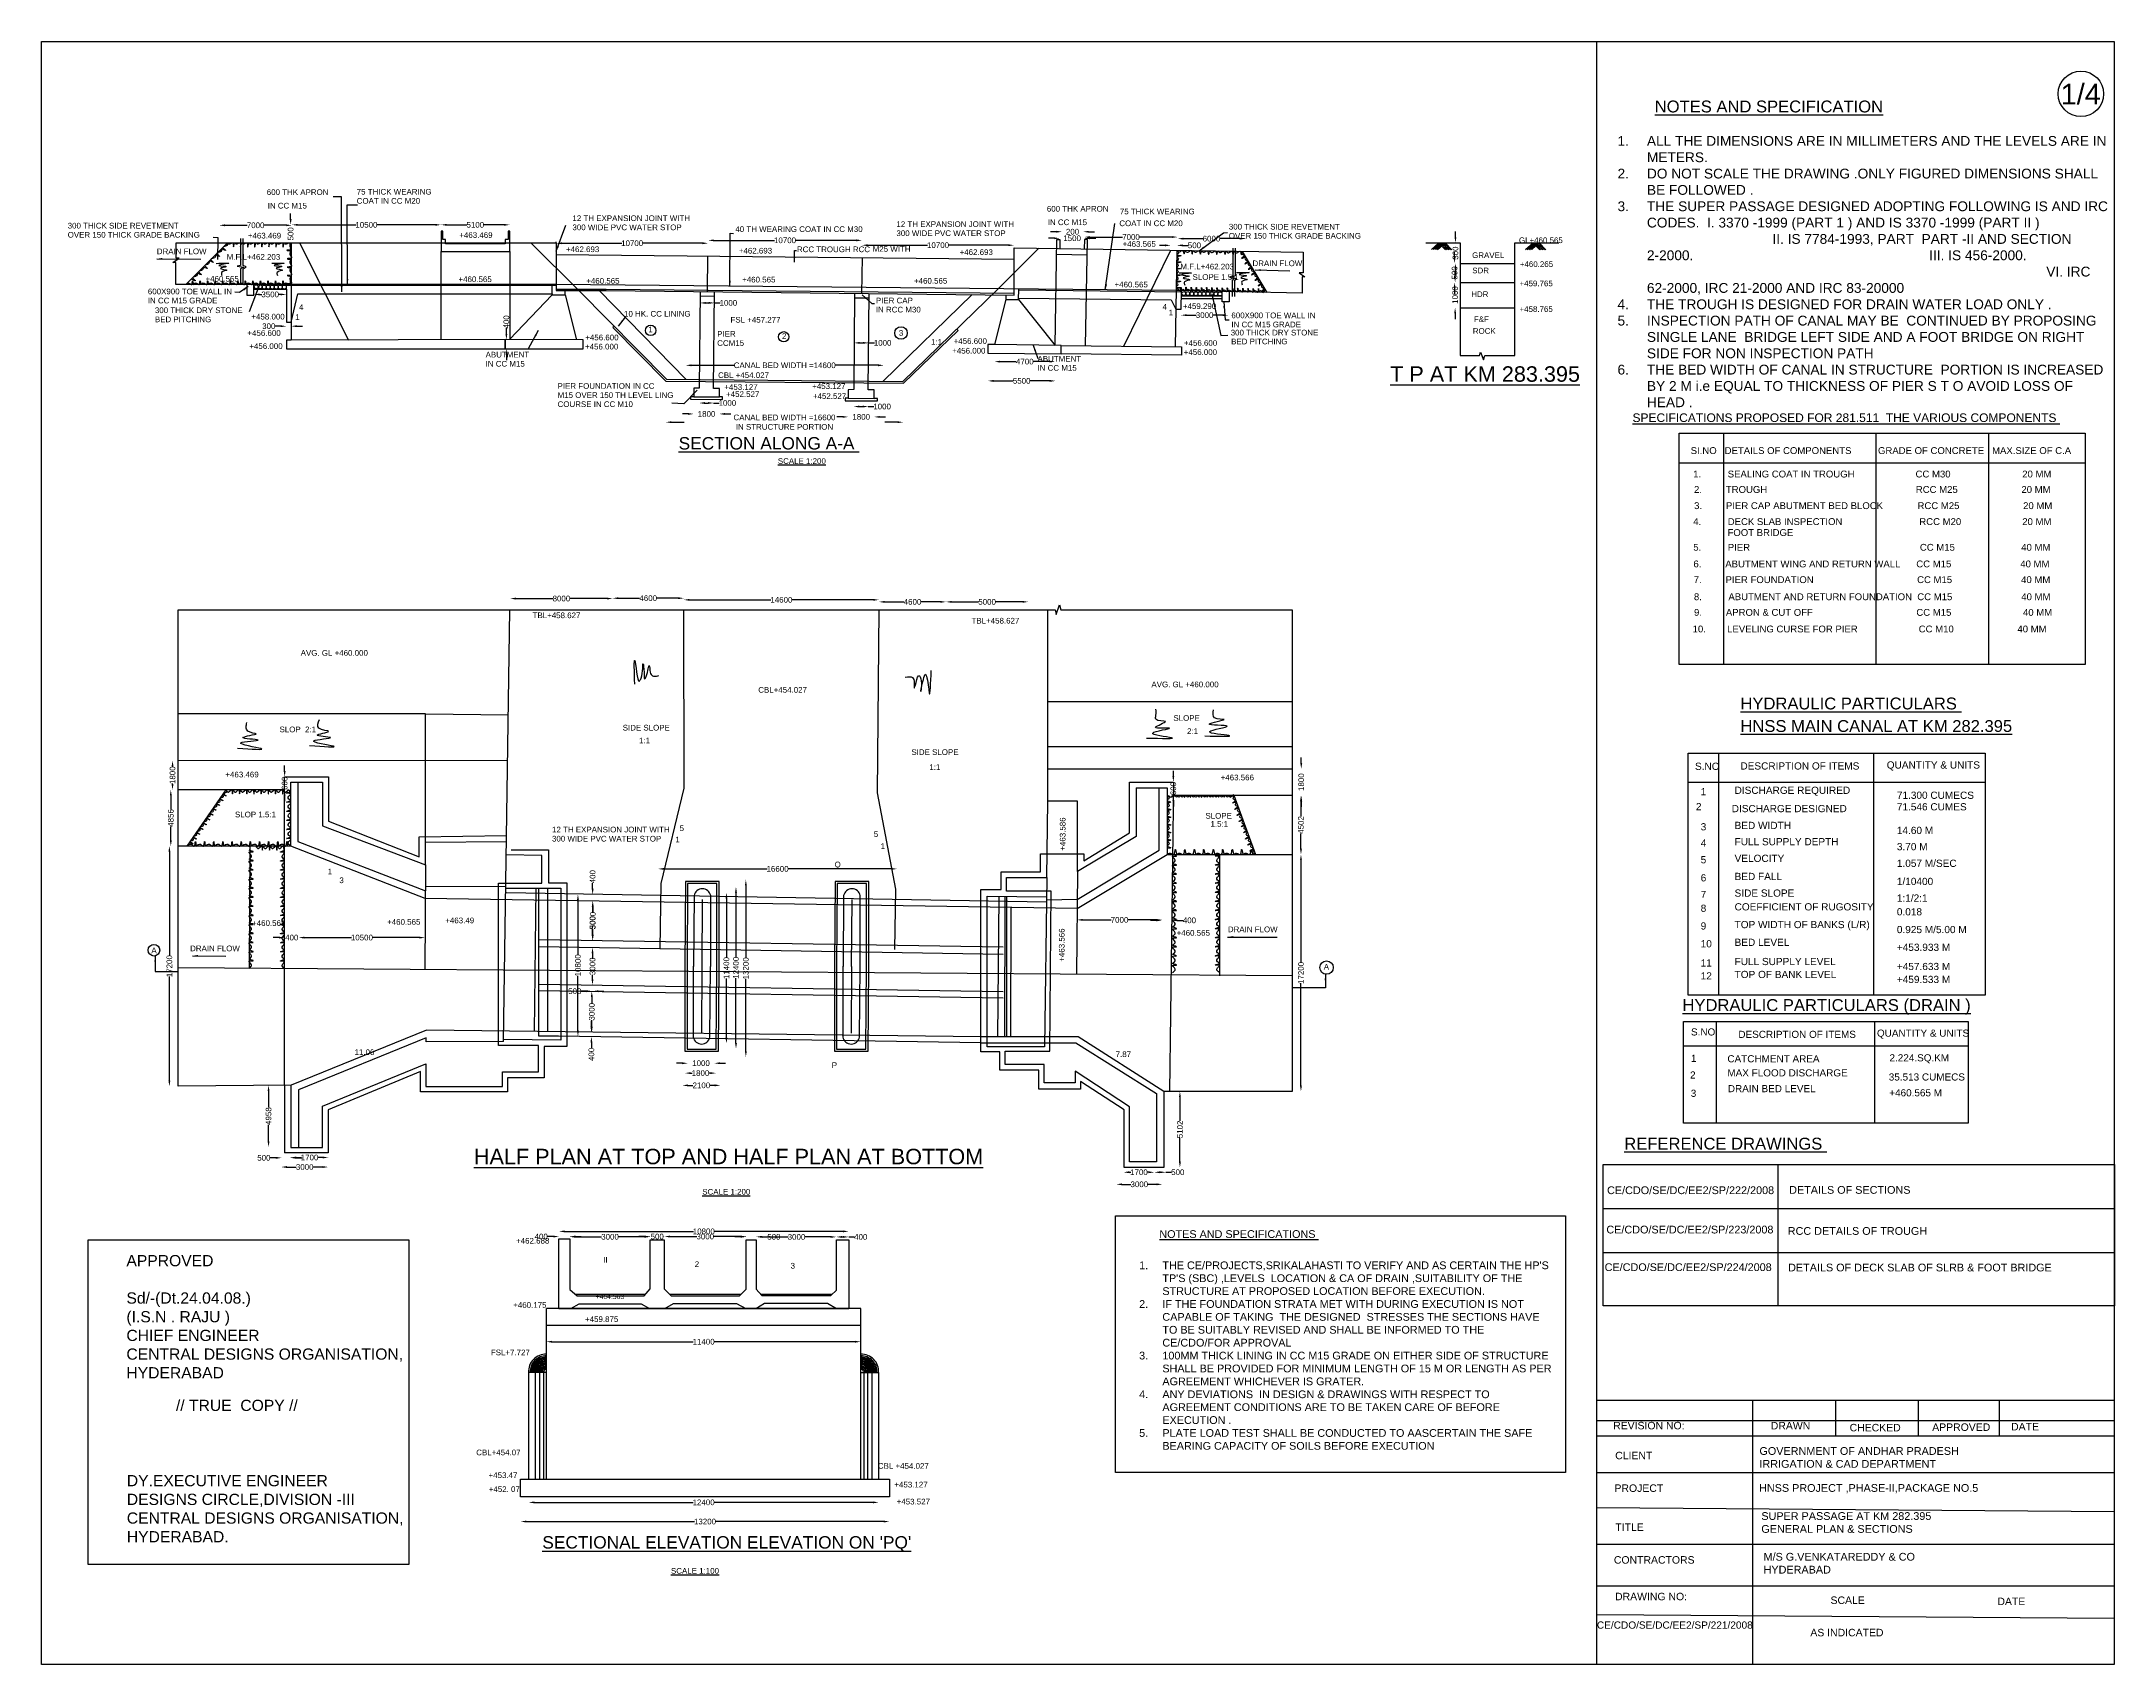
# Model space of a CAD drawing. Header units: millimetres. Extents: x 5124 to 2516011, y 2311 to 45676077.
# Drawn here: x 2315082 to 2516011, y 45518737 to 45676077 of the extents above.
import ezdxf

# ---------------------------------------------------------------- set-up
doc = ezdxf.new("R2010")
doc.units = ezdxf.units.MM
doc.header["$MEASUREMENT"] = 0
for name, color, linetype in [('DIMENSION', 7, 'Continuous'), ('DIMENSIONS', 7, 'Continuous'), ('DRAWING', 2, 'Continuous'), ('TEXT', 7, 'Continuous')]:
    doc.layers.add(name, color=color, linetype=linetype)
doc.styles.get("Standard").update_dxf_attribs({"font": 'arial.ttf', "height": 550})
doc.dimstyles.get("Standard").update_dxf_attribs({"dimtxt": 550, "dimasz": 550, "dimexe": 0.18, "dimexo": 0.0625, "dimgap": 0.09, "dimtad": 0, "dimdec": 0, "dimzin": 0, "dimdsep": 46, "dimtxsty": 'Standard', "dimcen": 0.09, "dimse1": 1, "dimse2": 1, "dimadec": 0, "dimazin": 0, "dimtfac": 1, "dimtdec": 0, "dimtofl": 0, "dimtmove": 0, "dimatfit": 3, "dimfxl": 1, "dimtolj": 1, "dimtzin": 0, "dimarcsym": 0})

# ---------------------------------------------------------------- blocks, each defined once
blk = doc.blocks.new('*D54')
at = {"layer": 'Defpoints', "color": 0, "transparency": 16777216}
for p in [(2332314, 45658207), (2339360, 45658254), (2339360, 45658198)]:
    blk.add_point(p, dxfattribs=at)
at = {"layer": 'DIMENSIONS', "color": 0, "lineweight": -2, "transparency": 16777216}
for p, q in [((2332864, 45658254), (2335019, 45658254)), ((2338810, 45658254), (2336656, 45658254))]:
    blk.add_line(p, q, dxfattribs=at)
at = {"layer": 'DIMENSIONS', "color": 0, "transparency": 16777216}
for points in [[(2332864, 45658346), (2332864, 45658163), (2332314, 45658254)], [(2338810, 45658346), (2338810, 45658163), (2339360, 45658254)]]:
    blk.add_solid(points, dxfattribs=at)
at = {"layer": 'DIMENSIONS', "color": 0, "transparency": 16777216, "insert": (2335838, 45658254), "char_height": 550, "attachment_point": 5}
blk.add_mtext('\\A1;7000', dxfattribs=at)
blk = doc.blocks.new('*D55')
at = {"layer": 'Defpoints', "color": 0, "transparency": 16777216}
for p in [(2339360, 45658254), (2353793, 45658300), (2353793, 45658212)]:
    blk.add_point(p, dxfattribs=at)
at = {"layer": 'DIMENSIONS', "color": 0, "lineweight": -2, "transparency": 16777216}
for p, q in [((2339910, 45658300), (2345569, 45658300)), ((2353243, 45658300), (2347585, 45658300))]:
    blk.add_line(p, q, dxfattribs=at)
at = {"layer": 'DIMENSIONS', "color": 0, "transparency": 16777216}
for points in [[(2339910, 45658392), (2339910, 45658209), (2339360, 45658300)], [(2353243, 45658392), (2353243, 45658209), (2353793, 45658300)]]:
    blk.add_solid(points, dxfattribs=at)
at = {"layer": 'DIMENSIONS', "color": 0, "transparency": 16777216, "insert": (2346577, 45658300), "char_height": 550, "attachment_point": 5}
blk.add_mtext('\\A1;10500', dxfattribs=at)
blk = doc.blocks.new('*D56')
at = {"layer": 'Defpoints', "color": 0, "transparency": 16777216}
for p in [(2353793, 45658300), (2360473, 45658360), (2360473, 45658300)]:
    blk.add_point(p, dxfattribs=at)
at = {"layer": 'DIMENSIONS', "color": 0, "lineweight": -2, "transparency": 16777216}
for p, q in [((2354343, 45658300), (2356313, 45658300)), ((2359923, 45658300), (2357953, 45658300))]:
    blk.add_line(p, q, dxfattribs=at)
at = {"layer": 'DIMENSIONS', "color": 0, "transparency": 16777216}
for points in [[(2354343, 45658392), (2354343, 45658209), (2353793, 45658300)], [(2359923, 45658392), (2359923, 45658209), (2360473, 45658300)]]:
    blk.add_solid(points, dxfattribs=at)
at = {"layer": 'DIMENSIONS', "color": 0, "transparency": 16777216, "insert": (2357133, 45658300), "char_height": 550, "attachment_point": 5}
blk.add_mtext('\\A1;5100', dxfattribs=at)
blk = doc.blocks.new('*D57')
at = {"layer": 'Defpoints', "color": 0, "transparency": 16777216}
for p in [(2339232, 45658300), (2339360, 45658300), (2339288, 45656552)]:
    blk.add_point(p, dxfattribs=at)
at = {"layer": 'DIMENSIONS', "color": 0, "lineweight": -2, "transparency": 16777216}
for p, q in [((2339232, 45658850), (2339232, 45659400)), ((2339232, 45656002), (2339232, 45655452))]:
    blk.add_line(p, q, dxfattribs=at)
at = {"layer": 'DIMENSIONS', "color": 0, "transparency": 16777216}
for points in [[(2339141, 45658850), (2339324, 45658850), (2339232, 45658300)], [(2339141, 45656002), (2339324, 45656002), (2339232, 45656552)]]:
    blk.add_solid(points, dxfattribs=at)
at = {"layer": 'DIMENSIONS', "color": 0, "transparency": 16777216, "insert": (2339232, 45657426), "char_height": 550, "attachment_point": 5, "rotation": 90}
blk.add_mtext('\\A1;500', dxfattribs=at)
blk = doc.blocks.new('*D58')
at = {"layer": 'Defpoints', "color": 0, "transparency": 16777216}
for p in [(2335679, 45651489), (2338819, 45651552), (2338819, 45651489)]:
    blk.add_point(p, dxfattribs=at)
at = {"layer": 'DIMENSIONS', "color": 0, "lineweight": -2, "transparency": 16777216}
for p, q in [((2336229, 45651552), (2336429, 45651552)), ((2338269, 45651552), (2338069, 45651552))]:
    blk.add_line(p, q, dxfattribs=at)
at = {"layer": 'DIMENSIONS', "color": 0, "transparency": 16777216}
for points in [[(2336229, 45651643), (2336229, 45651460), (2335679, 45651552)], [(2338269, 45651643), (2338269, 45651460), (2338819, 45651552)]]:
    blk.add_solid(points, dxfattribs=at)
at = {"layer": 'DIMENSIONS', "color": 0, "transparency": 16777216, "insert": (2337249, 45651552), "char_height": 550, "attachment_point": 5}
blk.add_mtext('\\A1;3500', dxfattribs=at)
blk = doc.blocks.new('*D59')
at = {"layer": 'Defpoints', "color": 0, "transparency": 16777216}
for p in [(2338819, 45648872), (2338819, 45648474), (2339289, 45648872)]:
    blk.add_point(p, dxfattribs=at)
at = {"layer": 'DIMENSIONS', "color": 0, "lineweight": -2, "transparency": 16777216}
for p, q in [((2338269, 45648474), (2337719, 45648474)), ((2339839, 45648474), (2340389, 45648474))]:
    blk.add_line(p, q, dxfattribs=at)
at = {"layer": 'DIMENSIONS', "color": 0, "transparency": 16777216}
for points in [[(2338269, 45648565), (2338269, 45648382), (2338819, 45648474)], [(2339839, 45648565), (2339839, 45648382), (2339289, 45648474)]]:
    blk.add_solid(points, dxfattribs=at)
at = {"layer": 'DIMENSIONS', "color": 0, "transparency": 16777216, "insert": (2337113, 45648474), "char_height": 550, "attachment_point": 5}
blk.add_mtext('\\A1;300', dxfattribs=at)
blk = doc.blocks.new('*D60')
at = {"layer": 'Defpoints', "color": 0, "transparency": 16777216}
for p in [(2360039, 45647171), (2360142, 45647171), (2360037, 45646273)]:
    blk.add_point(p, dxfattribs=at)
at = {"layer": 'DIMENSIONS', "color": 0, "lineweight": -2, "transparency": 16777216}
for p, q in [((2360142, 45647721), (2360142, 45648271)), ((2360142, 45645723), (2360142, 45645173))]:
    blk.add_line(p, q, dxfattribs=at)
at = {"layer": 'DIMENSIONS', "color": 0, "transparency": 16777216}
for points in [[(2360051, 45647721), (2360234, 45647721), (2360142, 45647171)], [(2360051, 45645723), (2360234, 45645723), (2360142, 45646273)]]:
    blk.add_solid(points, dxfattribs=at)
at = {"layer": 'DIMENSIONS', "color": 0, "transparency": 16777216, "insert": (2360142, 45648889), "char_height": 550, "attachment_point": 5, "rotation": 90}
blk.add_mtext('\\A1;400', dxfattribs=at)
blk = doc.blocks.new('*D61')
at = {"layer": 'Defpoints', "color": 0, "transparency": 16777216}
for p in [(2378907, 45650745), (2380314, 45650730), (2380314, 45650730)]:
    blk.add_point(p, dxfattribs=at)
at = {"layer": 'DIMENSIONS', "color": 0, "lineweight": -2, "transparency": 16777216}
for p, q in [((2379457, 45650730), (2379764, 45650730)), ((2380314, 45650730), (2380864, 45650730))]:
    blk.add_line(p, q, dxfattribs=at)
at = {"layer": 'DIMENSIONS', "color": 0, "transparency": 16777216}
for points in [[(2379457, 45650821), (2379457, 45650638), (2378907, 45650730)], [(2379764, 45650821), (2379764, 45650638), (2380314, 45650730)]]:
    blk.add_solid(points, dxfattribs=at)
at = {"layer": 'DIMENSIONS', "color": 0, "transparency": 16777216, "insert": (2381659, 45650730), "char_height": 550, "attachment_point": 5}
blk.add_mtext('\\A1;1000', dxfattribs=at)
blk = doc.blocks.new('*D62')
at = {"layer": 'Defpoints', "color": 0, "transparency": 16777216}
for p in [(2364977, 45656643), (2379692, 45656514), (2379692, 45656512)]:
    blk.add_point(p, dxfattribs=at)
at = {"layer": 'DIMENSIONS', "color": 0, "lineweight": -2, "transparency": 16777216}
for p, q in [((2365527, 45656514), (2371326, 45656514)), ((2379142, 45656514), (2373343, 45656514))]:
    blk.add_line(p, q, dxfattribs=at)
at = {"layer": 'DIMENSIONS', "color": 0, "transparency": 16777216}
for points in [[(2365527, 45656606), (2365527, 45656422), (2364977, 45656514)], [(2379142, 45656606), (2379142, 45656422), (2379692, 45656514)]]:
    blk.add_solid(points, dxfattribs=at)
at = {"layer": 'DIMENSIONS', "color": 0, "transparency": 16777216, "insert": (2372335, 45656514), "char_height": 550, "attachment_point": 5}
blk.add_mtext('\\A1;10700', dxfattribs=at)
blk = doc.blocks.new('*D63')
at = {"layer": 'Defpoints', "color": 0, "transparency": 16777216}
for p in [(2379692, 45656514), (2394612, 45656795), (2394612, 45656426)]:
    blk.add_point(p, dxfattribs=at)
at = {"layer": 'DIMENSIONS', "color": 0, "lineweight": -2, "transparency": 16777216}
for p, q in [((2380242, 45656795), (2386144, 45656795)), ((2394062, 45656795), (2388160, 45656795))]:
    blk.add_line(p, q, dxfattribs=at)
at = {"layer": 'DIMENSIONS', "color": 0, "transparency": 16777216}
for points in [[(2380242, 45656887), (2380242, 45656703), (2379692, 45656795)], [(2394062, 45656887), (2394062, 45656703), (2394612, 45656795)]]:
    blk.add_solid(points, dxfattribs=at)
at = {"layer": 'DIMENSIONS', "color": 0, "transparency": 16777216, "insert": (2387152, 45656795), "char_height": 550, "attachment_point": 5}
blk.add_mtext('\\A1;10700', dxfattribs=at)
blk = doc.blocks.new('*D64')
at = {"layer": 'Defpoints', "color": 0, "transparency": 16777216}
for p in [(2394612, 45656426), (2409352, 45656413), (2409352, 45656324)]:
    blk.add_point(p, dxfattribs=at)
at = {"layer": 'DIMENSIONS', "color": 0, "lineweight": -2, "transparency": 16777216}
for p, q in [((2395162, 45656324), (2400974, 45656324)), ((2408802, 45656324), (2402990, 45656324))]:
    blk.add_line(p, q, dxfattribs=at)
at = {"layer": 'DIMENSIONS', "color": 0, "transparency": 16777216}
for points in [[(2395162, 45656416), (2395162, 45656233), (2394612, 45656324)], [(2408802, 45656416), (2408802, 45656233), (2409352, 45656324)]]:
    blk.add_solid(points, dxfattribs=at)
at = {"layer": 'DIMENSIONS', "color": 0, "transparency": 16777216, "insert": (2401982, 45656324), "char_height": 550, "attachment_point": 5}
blk.add_mtext('\\A1;10700', dxfattribs=at)
blk = doc.blocks.new('*D65')
at = {"layer": 'Defpoints', "color": 0, "transparency": 16777216}
for p in [(2413793, 45656868), (2416161, 45656994), (2416161, 45656832)]:
    blk.add_point(p, dxfattribs=at)
at = {"layer": 'DIMENSIONS', "color": 0, "lineweight": -2, "transparency": 16777216}
for p, q in [((2413243, 45656994), (2412693, 45656994)), ((2416711, 45656994), (2417261, 45656994))]:
    blk.add_line(p, q, dxfattribs=at)
at = {"layer": 'DIMENSIONS', "color": 0, "transparency": 16777216}
for points in [[(2413243, 45657085), (2413243, 45656902), (2413793, 45656994)], [(2416711, 45657085), (2416711, 45656902), (2416161, 45656994)]]:
    blk.add_solid(points, dxfattribs=at)
at = {"layer": 'DIMENSIONS', "color": 0, "transparency": 16777216, "insert": (2414977, 45656994), "char_height": 550, "attachment_point": 5}
blk.add_mtext('\\A1;1500', dxfattribs=at)
blk = doc.blocks.new('*D66')
at = {"layer": 'Defpoints', "color": 0, "transparency": 16777216}
for p in [(2413986, 45657576), (2416045, 45657632), (2416045, 45657604)]:
    blk.add_point(p, dxfattribs=at)
at = {"layer": 'DIMENSIONS', "color": 0, "lineweight": -2, "transparency": 16777216}
for p, q in [((2413436, 45657632), (2412886, 45657632)), ((2416595, 45657632), (2417145, 45657632))]:
    blk.add_line(p, q, dxfattribs=at)
at = {"layer": 'DIMENSIONS', "color": 0, "transparency": 16777216}
for points in [[(2413436, 45657724), (2413436, 45657541), (2413986, 45657632)], [(2416595, 45657724), (2416595, 45657541), (2416045, 45657632)]]:
    blk.add_solid(points, dxfattribs=at)
at = {"layer": 'DIMENSIONS', "color": 0, "transparency": 16777216, "insert": (2415016, 45657632), "char_height": 550, "attachment_point": 5}
blk.add_mtext('\\A1;200', dxfattribs=at)
blk = doc.blocks.new('*D67')
at = {"layer": 'Defpoints', "color": 0, "transparency": 16777216}
for p in [(2416161, 45656994), (2425205, 45657118), (2425205, 45656957)]:
    blk.add_point(p, dxfattribs=at)
at = {"layer": 'DIMENSIONS', "color": 0, "lineweight": -2, "transparency": 16777216}
for p, q in [((2416711, 45657118), (2419865, 45657118)), ((2424655, 45657118), (2421501, 45657118))]:
    blk.add_line(p, q, dxfattribs=at)
at = {"layer": 'DIMENSIONS', "color": 0, "transparency": 16777216}
for points in [[(2416711, 45657210), (2416711, 45657027), (2416161, 45657118)], [(2424655, 45657210), (2424655, 45657027), (2425205, 45657118)]]:
    blk.add_solid(points, dxfattribs=at)
at = {"layer": 'DIMENSIONS', "color": 0, "transparency": 16777216, "insert": (2420683, 45657118), "char_height": 550, "attachment_point": 5}
blk.add_mtext('\\A1;7000', dxfattribs=at)
blk = doc.blocks.new('*D68')
at = {"layer": 'Defpoints', "color": 0, "transparency": 16777216}
for p in [(2425205, 45657118), (2431762, 45656960), (2431762, 45656828)]:
    blk.add_point(p, dxfattribs=at)
at = {"layer": 'DIMENSIONS', "color": 0, "lineweight": -2, "transparency": 16777216}
for p, q in [((2425755, 45656960), (2427662, 45656960)), ((2431212, 45656960), (2429306, 45656960))]:
    blk.add_line(p, q, dxfattribs=at)
at = {"layer": 'DIMENSIONS', "color": 0, "transparency": 16777216}
for points in [[(2425755, 45657052), (2425755, 45656868), (2425205, 45656960)], [(2431212, 45657052), (2431212, 45656868), (2431762, 45656960)]]:
    blk.add_solid(points, dxfattribs=at)
at = {"layer": 'DIMENSIONS', "color": 0, "transparency": 16777216, "insert": (2428484, 45656960), "char_height": 550, "attachment_point": 5}
blk.add_mtext('\\A1;6000', dxfattribs=at)
blk = doc.blocks.new('*D69')
at = {"layer": 'Defpoints', "color": 0, "transparency": 16777216}
for p in [(2424536, 45655837), (2425125, 45656310), (2425125, 45655826)]:
    blk.add_point(p, dxfattribs=at)
at = {"layer": 'DIMENSIONS', "color": 0, "lineweight": -2, "transparency": 16777216}
for p, q in [((2423986, 45656310), (2423436, 45656310)), ((2425675, 45656310), (2426225, 45656310))]:
    blk.add_line(p, q, dxfattribs=at)
at = {"layer": 'DIMENSIONS', "color": 0, "transparency": 16777216}
for points in [[(2423986, 45656402), (2423986, 45656219), (2424536, 45656310)], [(2425675, 45656402), (2425675, 45656219), (2425125, 45656310)]]:
    blk.add_solid(points, dxfattribs=at)
at = {"layer": 'DIMENSIONS', "color": 0, "transparency": 16777216, "insert": (2426831, 45656310), "char_height": 550, "attachment_point": 5}
blk.add_mtext('\\A1;500', dxfattribs=at)
blk = doc.blocks.new('*D70')
at = {"layer": 'Defpoints', "color": 0, "transparency": 16777216}
for p in [(2425528, 45649496), (2430111, 45649542), (2430111, 45649388)]:
    blk.add_point(p, dxfattribs=at)
at = {"layer": 'DIMENSIONS', "color": 0, "lineweight": -2, "transparency": 16777216}
for p, q in [((2426078, 45649542), (2426999, 45649542)), ((2429561, 45649542), (2428639, 45649542))]:
    blk.add_line(p, q, dxfattribs=at)
at = {"layer": 'DIMENSIONS', "color": 0, "transparency": 16777216}
for points in [[(2426078, 45649634), (2426078, 45649450), (2425528, 45649542)], [(2429561, 45649634), (2429561, 45649450), (2430111, 45649542)]]:
    blk.add_solid(points, dxfattribs=at)
at = {"layer": 'DIMENSIONS', "color": 0, "transparency": 16777216, "insert": (2427819, 45649542), "char_height": 550, "attachment_point": 5}
blk.add_mtext('\\A1;3000', dxfattribs=at)
blk = doc.blocks.new('*D71')
at = {"layer": 'Defpoints', "color": 0, "transparency": 16777216}
for p in [(2393842, 45646872), (2395267, 45646856), (2395267, 45646856)]:
    blk.add_point(p, dxfattribs=at)
at = {"layer": 'DIMENSIONS', "color": 0, "lineweight": -2, "transparency": 16777216}
for p, q in [((2394392, 45646856), (2394717, 45646856)), ((2395267, 45646856), (2395817, 45646856))]:
    blk.add_line(p, q, dxfattribs=at)
at = {"layer": 'DIMENSIONS', "color": 0, "transparency": 16777216}
for points in [[(2394392, 45646948), (2394392, 45646765), (2393842, 45646856)], [(2394717, 45646948), (2394717, 45646765), (2395267, 45646856)]]:
    blk.add_solid(points, dxfattribs=at)
at = {"layer": 'DIMENSIONS', "color": 0, "transparency": 16777216, "insert": (2396611, 45646856), "char_height": 550, "attachment_point": 5}
blk.add_mtext('\\A1;1000', dxfattribs=at)
blk = doc.blocks.new('*D72')
at = {"layer": 'Defpoints', "color": 0, "transparency": 16777216}
for p in [(2377522, 45644796), (2377522, 45644682), (2396720, 45644606)]:
    blk.add_point(p, dxfattribs=at)
at = {"layer": 'DIMENSIONS', "color": 0, "lineweight": -2, "transparency": 16777216}
for p, q in [((2378072, 45644682), (2382216, 45644682)), ((2396170, 45644682), (2392026, 45644682))]:
    blk.add_line(p, q, dxfattribs=at)
at = {"layer": 'DIMENSIONS', "color": 0, "transparency": 16777216}
for points in [[(2378072, 45644774), (2378072, 45644590), (2377522, 45644682)], [(2396170, 45644774), (2396170, 45644590), (2396720, 45644682)]]:
    blk.add_solid(points, dxfattribs=at)
at = {"layer": 'DIMENSIONS', "color": 0, "transparency": 16777216, "insert": (2387121, 45644682), "char_height": 550, "attachment_point": 5}
blk.add_mtext('\\A1;CANAL BED WIDTH =14600', dxfattribs=at)
blk = doc.blocks.new('*D73')
at = {"layer": 'Defpoints', "color": 0, "transparency": 16777216}
for p in [(2378831, 45642455), (2380222, 45642455), (2380222, 45641029)]:
    blk.add_point(p, dxfattribs=at)
at = {"layer": 'DIMENSIONS', "color": 0, "lineweight": -2, "transparency": 16777216}
for p, q in [((2379381, 45641029), (2379672, 45641029)), ((2380222, 45641029), (2380772, 45641029))]:
    blk.add_line(p, q, dxfattribs=at)
at = {"layer": 'DIMENSIONS', "color": 0, "transparency": 16777216}
for points in [[(2379381, 45641121), (2379381, 45640937), (2378831, 45641029)], [(2379672, 45641121), (2379672, 45640937), (2380222, 45641029)]]:
    blk.add_solid(points, dxfattribs=at)
at = {"layer": 'DIMENSIONS', "color": 0, "transparency": 16777216, "insert": (2381566, 45641029), "char_height": 550, "attachment_point": 5}
blk.add_mtext('\\A1;1000', dxfattribs=at)
blk = doc.blocks.new('*D74')
at = {"layer": 'Defpoints', "color": 0, "transparency": 16777216}
for p in [(2378300, 45641631), (2380788, 45641631), (2380788, 45639967)]:
    blk.add_point(p, dxfattribs=at)
at = {"layer": 'DIMENSIONS', "color": 0, "lineweight": -2, "transparency": 16777216}
for p, q in [((2377750, 45639967), (2377200, 45639967)), ((2381338, 45639967), (2381888, 45639967))]:
    blk.add_line(p, q, dxfattribs=at)
at = {"layer": 'DIMENSIONS', "color": 0, "transparency": 16777216}
for points in [[(2377750, 45640059), (2377750, 45639875), (2378300, 45639967)], [(2381338, 45640059), (2381338, 45639875), (2380788, 45639967)]]:
    blk.add_solid(points, dxfattribs=at)
at = {"layer": 'DIMENSIONS', "color": 0, "transparency": 16777216, "insert": (2379544, 45639967), "char_height": 550, "attachment_point": 5}
blk.add_mtext('\\A1;1800', dxfattribs=at)
blk = doc.blocks.new('*D75')
at = {"layer": 'Defpoints', "color": 0, "transparency": 16777216}
for p in [(2393809, 45642326), (2395216, 45642306), (2395216, 45640685)]:
    blk.add_point(p, dxfattribs=at)
at = {"layer": 'DIMENSIONS', "color": 0, "lineweight": -2, "transparency": 16777216}
for p, q in [((2394359, 45640685), (2394666, 45640685)), ((2395216, 45640685), (2395766, 45640685))]:
    blk.add_line(p, q, dxfattribs=at)
at = {"layer": 'DIMENSIONS', "color": 0, "transparency": 16777216}
for points in [[(2394359, 45640777), (2394359, 45640593), (2393809, 45640685)], [(2394666, 45640777), (2394666, 45640593), (2395216, 45640685)]]:
    blk.add_solid(points, dxfattribs=at)
at = {"layer": 'DIMENSIONS', "color": 0, "transparency": 16777216, "insert": (2396560, 45640685), "char_height": 550, "attachment_point": 5}
blk.add_mtext('\\A1;1000', dxfattribs=at)
blk = doc.blocks.new('*D76')
at = {"layer": 'Defpoints', "color": 0, "transparency": 16777216}
for p in [(2393284, 45642320), (2395786, 45642306), (2395786, 45639680)]:
    blk.add_point(p, dxfattribs=at)
at = {"layer": 'DIMENSIONS', "color": 0, "lineweight": -2, "transparency": 16777216}
for p, q in [((2392734, 45639680), (2392184, 45639680)), ((2396336, 45639680), (2396886, 45639680))]:
    blk.add_line(p, q, dxfattribs=at)
at = {"layer": 'DIMENSIONS', "color": 0, "transparency": 16777216}
for points in [[(2392734, 45639772), (2392734, 45639589), (2393284, 45639680)], [(2396336, 45639772), (2396336, 45639589), (2395786, 45639680)]]:
    blk.add_solid(points, dxfattribs=at)
at = {"layer": 'DIMENSIONS', "color": 0, "transparency": 16777216, "insert": (2394535, 45639680), "char_height": 550, "attachment_point": 5}
blk.add_mtext('\\A1;1800', dxfattribs=at)
blk = doc.blocks.new('*D77')
at = {"layer": 'Defpoints', "color": 0, "transparency": 16777216}
for p in [(2407446, 45646685), (2413334, 45646617), (2413334, 45645039)]:
    blk.add_point(p, dxfattribs=at)
at = {"layer": 'DIMENSIONS', "color": 0, "lineweight": -2, "transparency": 16777216}
for p, q in [((2407996, 45645039), (2409558, 45645039)), ((2412784, 45645039), (2411221, 45645039))]:
    blk.add_line(p, q, dxfattribs=at)
at = {"layer": 'DIMENSIONS', "color": 0, "transparency": 16777216}
for points in [[(2407996, 45645131), (2407996, 45644947), (2407446, 45645039)], [(2412784, 45645131), (2412784, 45644947), (2413334, 45645039)]]:
    blk.add_solid(points, dxfattribs=at)
at = {"layer": 'DIMENSIONS', "color": 0, "transparency": 16777216, "insert": (2410390, 45645039), "char_height": 550, "attachment_point": 5}
blk.add_mtext('\\A1;4700', dxfattribs=at)
blk = doc.blocks.new('*D78')
at = {"layer": 'Defpoints', "color": 0, "transparency": 16777216}
for p in [(2406813, 45645870), (2413365, 45645793), (2413365, 45643172)]:
    blk.add_point(p, dxfattribs=at)
at = {"layer": 'DIMENSIONS', "color": 0, "lineweight": -2, "transparency": 16777216}
for p, q in [((2407363, 45643172), (2409269, 45643172)), ((2412815, 45643172), (2410909, 45643172))]:
    blk.add_line(p, q, dxfattribs=at)
at = {"layer": 'DIMENSIONS', "color": 0, "transparency": 16777216}
for points in [[(2407363, 45643263), (2407363, 45643080), (2406813, 45643172)], [(2412815, 45643263), (2412815, 45643080), (2413365, 45643172)]]:
    blk.add_solid(points, dxfattribs=at)
at = {"layer": 'DIMENSIONS', "color": 0, "transparency": 16777216, "insert": (2410089, 45643172), "char_height": 550, "attachment_point": 5}
blk.add_mtext('\\A1;5500', dxfattribs=at)
blk = doc.blocks.new('*D79')
at = {"layer": 'Defpoints', "color": 0, "transparency": 16777216}
for p in [(2452585, 45652723), (2452097, 45650267), (2452585, 45650267)]:
    blk.add_point(p, dxfattribs=at)
at = {"layer": 'DIMENSIONS', "color": 0, "lineweight": -2, "transparency": 16777216}
for p, q in [((2452097, 45653273), (2452097, 45653823)), ((2452097, 45649717), (2452097, 45649167))]:
    blk.add_line(p, q, dxfattribs=at)
at = {"layer": 'DIMENSIONS', "color": 0, "transparency": 16777216}
for points in [[(2452006, 45653273), (2452189, 45653273), (2452097, 45652723)], [(2452006, 45649717), (2452189, 45649717), (2452097, 45650267)]]:
    blk.add_solid(points, dxfattribs=at)
at = {"layer": 'DIMENSIONS', "color": 0, "transparency": 16777216, "insert": (2452097, 45651495), "char_height": 550, "attachment_point": 5, "rotation": 90}
blk.add_mtext('\\A1;1000', dxfattribs=at)
blk = doc.blocks.new('*D80')
at = {"layer": 'Defpoints', "color": 0, "transparency": 16777216}
for p in [(2452049, 45654567), (2452585, 45654567), (2452585, 45652723)]:
    blk.add_point(p, dxfattribs=at)
at = {"layer": 'DIMENSIONS', "color": 0, "lineweight": -2, "transparency": 16777216}
for p, q in [((2452049, 45655117), (2452049, 45655667)), ((2452049, 45652173), (2452049, 45651623))]:
    blk.add_line(p, q, dxfattribs=at)
at = {"layer": 'DIMENSIONS', "color": 0, "transparency": 16777216}
for points in [[(2451957, 45655117), (2452141, 45655117), (2452049, 45654567)], [(2451957, 45652173), (2452141, 45652173), (2452049, 45652723)]]:
    blk.add_solid(points, dxfattribs=at)
at = {"layer": 'DIMENSIONS', "color": 0, "transparency": 16777216, "insert": (2452049, 45653645), "char_height": 550, "attachment_point": 5, "rotation": 90}
blk.add_mtext('\\A1;500', dxfattribs=at)
blk = doc.blocks.new('*D81')
at = {"layer": 'Defpoints', "color": 0, "transparency": 16777216}
for p in [(2452130, 45656555), (2452585, 45656555), (2452585, 45654567)]:
    blk.add_point(p, dxfattribs=at)
at = {"layer": 'DIMENSIONS', "color": 0, "lineweight": -2, "transparency": 16777216}
for p, q in [((2452130, 45657105), (2452130, 45657655)), ((2452130, 45654017), (2452130, 45653467))]:
    blk.add_line(p, q, dxfattribs=at)
at = {"layer": 'DIMENSIONS', "color": 0, "transparency": 16777216}
for points in [[(2452039, 45657105), (2452222, 45657105), (2452130, 45656555)], [(2452039, 45654017), (2452222, 45654017), (2452130, 45654567)]]:
    blk.add_solid(points, dxfattribs=at)
at = {"layer": 'DIMENSIONS', "color": 0, "transparency": 16777216, "insert": (2452130, 45655561), "char_height": 550, "attachment_point": 5, "rotation": 90}
blk.add_mtext('\\A1;300', dxfattribs=at)
blk = doc.blocks.new('*D82')
at = {"layer": 'Defpoints', "color": 0, "transparency": 16777216}
for p in [(2402756, 45621839), (2410718, 45621750), (2410718, 45621725)]:
    blk.add_point(p, dxfattribs=at)
at = {"layer": 'DIMENSIONS', "color": 0, "lineweight": -2, "transparency": 16777216}
for p, q in [((2403306, 45621750), (2405917, 45621750)), ((2410168, 45621750), (2407557, 45621750))]:
    blk.add_line(p, q, dxfattribs=at)
at = {"layer": 'DIMENSIONS', "color": 0, "transparency": 16777216}
for points in [[(2403306, 45621842), (2403306, 45621659), (2402756, 45621750)], [(2410168, 45621842), (2410168, 45621659), (2410718, 45621750)]]:
    blk.add_solid(points, dxfattribs=at)
at = {"layer": 'DIMENSIONS', "color": 0, "transparency": 16777216, "insert": (2406737, 45621750), "char_height": 550, "attachment_point": 5}
blk.add_mtext('\\A1;5000', dxfattribs=at)
blk = doc.blocks.new('*D83')
at = {"layer": 'Defpoints', "color": 0, "transparency": 16777216}
for p in [(2396254, 45621904), (2396254, 45621750), (2402756, 45621750)]:
    blk.add_point(p, dxfattribs=at)
at = {"layer": 'DIMENSIONS', "color": 0, "lineweight": -2, "transparency": 16777216}
for p, q in [((2396804, 45621750), (2398673, 45621750)), ((2402206, 45621750), (2400336, 45621750))]:
    blk.add_line(p, q, dxfattribs=at)
at = {"layer": 'DIMENSIONS', "color": 0, "transparency": 16777216}
for points in [[(2396804, 45621842), (2396804, 45621659), (2396254, 45621750)], [(2402206, 45621842), (2402206, 45621659), (2402756, 45621750)]]:
    blk.add_solid(points, dxfattribs=at)
at = {"layer": 'DIMENSIONS', "color": 0, "transparency": 16777216, "insert": (2399505, 45621750), "char_height": 550, "attachment_point": 5}
blk.add_mtext('\\A1;4600', dxfattribs=at)
blk = doc.blocks.new('*D84')
at = {"layer": 'Defpoints', "color": 0, "transparency": 16777216}
for p in [(2377341, 45621946), (2377341, 45621946), (2396254, 45621750)]:
    blk.add_point(p, dxfattribs=at)
at = {"layer": 'DIMENSIONS', "color": 0, "lineweight": -2, "transparency": 16777216}
for p, q in [((2377891, 45621946), (2385789, 45621946)), ((2395704, 45621946), (2387806, 45621946))]:
    blk.add_line(p, q, dxfattribs=at)
at = {"layer": 'DIMENSIONS', "color": 0, "transparency": 16777216}
for points in [[(2377891, 45622038), (2377891, 45621854), (2377341, 45621946)], [(2395704, 45622038), (2395704, 45621854), (2396254, 45621946)]]:
    blk.add_solid(points, dxfattribs=at)
at = {"layer": 'DIMENSIONS', "color": 0, "transparency": 16777216, "insert": (2386798, 45621946), "char_height": 550, "attachment_point": 5}
blk.add_mtext('\\A1;14600', dxfattribs=at)
blk = doc.blocks.new('*D85')
at = {"layer": 'Defpoints', "color": 0, "transparency": 16777216}
for p in [(2370441, 45622106), (2370441, 45622072), (2377341, 45621946)]:
    blk.add_point(p, dxfattribs=at)
at = {"layer": 'DIMENSIONS', "color": 0, "lineweight": -2, "transparency": 16777216}
for p, q in [((2370991, 45622106), (2373060, 45622106)), ((2376791, 45622106), (2374722, 45622106))]:
    blk.add_line(p, q, dxfattribs=at)
at = {"layer": 'DIMENSIONS', "color": 0, "transparency": 16777216}
for points in [[(2370991, 45622197), (2370991, 45622014), (2370441, 45622106)], [(2376791, 45622197), (2376791, 45622014), (2377341, 45622106)]]:
    blk.add_solid(points, dxfattribs=at)
at = {"layer": 'DIMENSIONS', "color": 0, "transparency": 16777216, "insert": (2373891, 45622106), "char_height": 550, "attachment_point": 5}
blk.add_mtext('\\A1;4600', dxfattribs=at)
blk = doc.blocks.new('*D86')
at = {"layer": 'Defpoints', "color": 0, "transparency": 16777216}
for p in [(2360513, 45622304), (2360513, 45622072), (2370441, 45622072)]:
    blk.add_point(p, dxfattribs=at)
at = {"layer": 'DIMENSIONS', "color": 0, "lineweight": -2, "transparency": 16777216}
for p, q in [((2361063, 45622072), (2364656, 45622072)), ((2369891, 45622072), (2366298, 45622072))]:
    blk.add_line(p, q, dxfattribs=at)
at = {"layer": 'DIMENSIONS', "color": 0, "transparency": 16777216}
for points in [[(2361063, 45622164), (2361063, 45621980), (2360513, 45622072)], [(2369891, 45622164), (2369891, 45621980), (2370441, 45622072)]]:
    blk.add_solid(points, dxfattribs=at)
at = {"layer": 'DIMENSIONS', "color": 0, "transparency": 16777216, "insert": (2365477, 45622072), "char_height": 550, "attachment_point": 5}
blk.add_mtext('\\A1;8000', dxfattribs=at)
blk = doc.blocks.new('*D87')
at = {"layer": 'Defpoints', "color": 0, "transparency": 16777216}
for p in [(2327786, 45606362), (2328344, 45606362), (2328347, 45603534)]:
    blk.add_point(p, dxfattribs=at)
at = {"layer": 'DIMENSIONS', "color": 0, "lineweight": -2, "transparency": 16777216}
for p, q in [((2327786, 45605812), (2327786, 45605743)), ((2327786, 45604084), (2327786, 45604154))]:
    blk.add_line(p, q, dxfattribs=at)
at = {"layer": 'DIMENSIONS', "color": 0, "transparency": 16777216}
for points in [[(2327694, 45605812), (2327878, 45605812), (2327786, 45606362)], [(2327694, 45604084), (2327878, 45604084), (2327786, 45603534)]]:
    blk.add_solid(points, dxfattribs=at)
at = {"layer": 'DIMENSIONS', "color": 0, "transparency": 16777216, "insert": (2327786, 45604948), "char_height": 550, "attachment_point": 5, "rotation": 90}
blk.add_mtext('\\A1;1800', dxfattribs=at)
blk = doc.blocks.new('*D88')
at = {"layer": 'Defpoints', "color": 0, "transparency": 16777216}
for p in [(2327786, 45603534), (2327618, 45598074), (2328347, 45598074)]:
    blk.add_point(p, dxfattribs=at)
at = {"layer": 'DIMENSIONS', "color": 0, "lineweight": -2, "transparency": 16777216}
for p, q in [((2327618, 45602984), (2327618, 45601637)), ((2327618, 45598624), (2327618, 45599972))]:
    blk.add_line(p, q, dxfattribs=at)
at = {"layer": 'DIMENSIONS', "color": 0, "transparency": 16777216}
for points in [[(2327527, 45602984), (2327710, 45602984), (2327618, 45603534)], [(2327527, 45598624), (2327710, 45598624), (2327618, 45598074)]]:
    blk.add_solid(points, dxfattribs=at)
at = {"layer": 'DIMENSIONS', "color": 0, "transparency": 16777216, "insert": (2327618, 45600804), "char_height": 550, "attachment_point": 5, "rotation": 90}
blk.add_mtext('\\A1;4856', dxfattribs=at)
blk = doc.blocks.new('*D89')
at = {"layer": 'Defpoints', "color": 0, "transparency": 16777216}
for p in [(2327618, 45598074), (2327481, 45574802), (2327709, 45574802)]:
    blk.add_point(p, dxfattribs=at)
at = {"layer": 'DIMENSIONS', "color": 0, "lineweight": -2, "transparency": 16777216}
for p, q in [((2327481, 45597524), (2327481, 45587446)), ((2327481, 45575352), (2327481, 45585430))]:
    blk.add_line(p, q, dxfattribs=at)
at = {"layer": 'DIMENSIONS', "color": 0, "transparency": 16777216}
for points in [[(2327389, 45597524), (2327573, 45597524), (2327481, 45598074)], [(2327389, 45575352), (2327573, 45575352), (2327481, 45574802)]]:
    blk.add_solid(points, dxfattribs=at)
at = {"layer": 'DIMENSIONS', "color": 0, "transparency": 16777216, "insert": (2327481, 45586438), "char_height": 550, "attachment_point": 5, "rotation": 90}
blk.add_mtext('\\A1;17200', dxfattribs=at)
blk = doc.blocks.new('*D90')
at = {"layer": 'Defpoints', "color": 0, "transparency": 16777216}
for p in [(2338652, 45589206), (2338652, 45588878), (2340024, 45588878)]:
    blk.add_point(p, dxfattribs=at)
at = {"layer": 'DIMENSIONS', "color": 0, "lineweight": -2, "transparency": 16777216}
for p, q in [((2338102, 45589206), (2337552, 45589206)), ((2340574, 45589206), (2341124, 45589206))]:
    blk.add_line(p, q, dxfattribs=at)
at = {"layer": 'DIMENSIONS', "color": 0, "transparency": 16777216}
for points in [[(2338102, 45589297), (2338102, 45589114), (2338652, 45589206)], [(2340574, 45589297), (2340574, 45589114), (2340024, 45589206)]]:
    blk.add_solid(points, dxfattribs=at)
at = {"layer": 'DIMENSIONS', "color": 0, "transparency": 16777216, "insert": (2339338, 45589206), "char_height": 550, "attachment_point": 5}
blk.add_mtext('\\A1;400', dxfattribs=at)
blk = doc.blocks.new('*D91')
at = {"layer": 'Defpoints', "color": 0, "transparency": 16777216}
for p in [(2352256, 45589205), (2352256, 45589103), (2340024, 45588878)]:
    blk.add_point(p, dxfattribs=at)
at = {"layer": 'DIMENSIONS', "color": 0, "lineweight": -2, "transparency": 16777216}
for p, q in [((2340574, 45589205), (2345132, 45589205)), ((2351706, 45589205), (2347148, 45589205))]:
    blk.add_line(p, q, dxfattribs=at)
at = {"layer": 'DIMENSIONS', "color": 0, "transparency": 16777216}
for points in [[(2340574, 45589297), (2340574, 45589113), (2340024, 45589205)], [(2351706, 45589297), (2351706, 45589113), (2352256, 45589205)]]:
    blk.add_solid(points, dxfattribs=at)
at = {"layer": 'DIMENSIONS', "color": 0, "transparency": 16777216, "insert": (2346140, 45589205), "char_height": 550, "attachment_point": 5}
blk.add_mtext('\\A1;10500', dxfattribs=at)
blk = doc.blocks.new('*D92')
at = {"layer": 'Defpoints', "color": 0, "transparency": 16777216}
for p in [(2338652, 45604790), (2338652, 45603534), (2338652, 45603534)]:
    blk.add_point(p, dxfattribs=at)
at = {"layer": 'DIMENSIONS', "color": 0, "lineweight": -2, "transparency": 16777216}
for p, q in [((2338652, 45605340), (2338652, 45605890)), ((2338652, 45602984), (2338652, 45602434))]:
    blk.add_line(p, q, dxfattribs=at)
at = {"layer": 'DIMENSIONS', "color": 0, "transparency": 16777216}
for points in [[(2338560, 45605340), (2338744, 45605340), (2338652, 45604790)], [(2338560, 45602984), (2338744, 45602984), (2338652, 45603534)]]:
    blk.add_solid(points, dxfattribs=at)
at = {"layer": 'DIMENSIONS', "color": 0, "transparency": 16777216, "insert": (2338652, 45604162), "char_height": 550, "attachment_point": 5, "rotation": 90}
blk.add_mtext('\\A1;600', dxfattribs=at)
blk = doc.blocks.new('*D93')
at = {"layer": 'Defpoints', "color": 0, "transparency": 16777216}
for p in [(2368504, 45593393), (2368504, 45593393), (2368493, 45592747)]:
    blk.add_point(p, dxfattribs=at)
at = {"layer": 'DIMENSIONS', "color": 0, "lineweight": -2, "transparency": 16777216}
for p, q in [((2368504, 45593943), (2368504, 45594493)), ((2368504, 45592197), (2368504, 45591647))]:
    blk.add_line(p, q, dxfattribs=at)
at = {"layer": 'DIMENSIONS', "color": 0, "transparency": 16777216}
for points in [[(2368413, 45593943), (2368596, 45593943), (2368504, 45593393)], [(2368413, 45592197), (2368596, 45592197), (2368504, 45592747)]]:
    blk.add_solid(points, dxfattribs=at)
at = {"layer": 'DIMENSIONS', "color": 0, "transparency": 16777216, "insert": (2368504, 45595111), "char_height": 550, "attachment_point": 5, "rotation": 90}
blk.add_mtext('\\A1;400', dxfattribs=at)
blk = doc.blocks.new('*D94')
at = {"layer": 'Defpoints', "color": 0, "transparency": 16777216}
for p in [(2368493, 45592747), (2368432, 45588949), (2368516, 45588949)]:
    blk.add_point(p, dxfattribs=at)
at = {"layer": 'DIMENSIONS', "color": 0, "lineweight": -2, "transparency": 16777216}
for p, q in [((2368516, 45592197), (2368516, 45591668)), ((2368516, 45589499), (2368516, 45590027))]:
    blk.add_line(p, q, dxfattribs=at)
at = {"layer": 'DIMENSIONS', "color": 0, "transparency": 16777216}
for points in [[(2368425, 45592197), (2368608, 45592197), (2368516, 45592747)], [(2368425, 45589499), (2368608, 45589499), (2368516, 45588949)]]:
    blk.add_solid(points, dxfattribs=at)
at = {"layer": 'DIMENSIONS', "color": 0, "transparency": 16777216, "insert": (2368516, 45590848), "char_height": 550, "attachment_point": 5, "rotation": 90}
blk.add_mtext('\\A1;3000', dxfattribs=at)
blk = doc.blocks.new('*D95')
at = {"layer": 'Defpoints', "color": 0, "transparency": 16777216}
for p in [(2368492, 45588947), (2368513, 45588947), (2368501, 45588243)]:
    blk.add_point(p, dxfattribs=at)
at = {"layer": 'DIMENSIONS', "color": 0, "lineweight": -2, "transparency": 16777216}
for p, q in [((2368492, 45589497), (2368492, 45590047)), ((2368492, 45587693), (2368492, 45587143))]:
    blk.add_line(p, q, dxfattribs=at)
at = {"layer": 'DIMENSIONS', "color": 0, "transparency": 16777216}
for points in [[(2368401, 45589497), (2368584, 45589497), (2368492, 45588947)], [(2368401, 45587693), (2368584, 45587693), (2368492, 45588243)]]:
    blk.add_solid(points, dxfattribs=at)
at = {"layer": 'DIMENSIONS', "color": 0, "transparency": 16777216, "insert": (2368492, 45590654), "char_height": 550, "attachment_point": 5, "rotation": 90}
blk.add_mtext('\\A1;500', dxfattribs=at)
blk = doc.blocks.new('*D96')
at = {"layer": 'Defpoints', "color": 0, "transparency": 16777216}
for p in [(2368501, 45588243), (2368443, 45584610), (2368492, 45584610)]:
    blk.add_point(p, dxfattribs=at)
at = {"layer": 'DIMENSIONS', "color": 0, "lineweight": -2, "transparency": 16777216}
for p, q in [((2368492, 45587693), (2368492, 45587247)), ((2368492, 45585160), (2368492, 45585607))]:
    blk.add_line(p, q, dxfattribs=at)
at = {"layer": 'DIMENSIONS', "color": 0, "transparency": 16777216}
for points in [[(2368401, 45587693), (2368584, 45587693), (2368492, 45588243)], [(2368401, 45585160), (2368584, 45585160), (2368492, 45584610)]]:
    blk.add_solid(points, dxfattribs=at)
at = {"layer": 'DIMENSIONS', "color": 0, "transparency": 16777216, "insert": (2368492, 45586427), "char_height": 550, "attachment_point": 5, "rotation": 90}
blk.add_mtext('\\A1;3000', dxfattribs=at)
blk = doc.blocks.new('*D97')
at = {"layer": 'Defpoints', "color": 0, "transparency": 16777216}
for p in [(2368483, 45584004), (2368483, 45584004), (2368492, 45584610)]:
    blk.add_point(p, dxfattribs=at)
at = {"layer": 'DIMENSIONS', "color": 0, "lineweight": -2, "transparency": 16777216}
for p, q in [((2367933, 45584004), (2367383, 45584004)), ((2369042, 45584004), (2369592, 45584004))]:
    blk.add_line(p, q, dxfattribs=at)
at = {"layer": 'DIMENSIONS', "color": 0, "transparency": 16777216}
for points in [[(2367933, 45584096), (2367933, 45583913), (2368483, 45584004)], [(2369042, 45584096), (2369042, 45583913), (2368492, 45584004)]]:
    blk.add_solid(points, dxfattribs=at)
at = {"layer": 'DIMENSIONS', "color": 0, "transparency": 16777216, "insert": (2366776, 45584004), "char_height": 550, "attachment_point": 5}
blk.add_mtext('\\A1;500', dxfattribs=at)
blk = doc.blocks.new('*D98')
at = {"layer": 'Defpoints', "color": 0, "transparency": 16777216}
for p in [(2368483, 45584006), (2368242, 45580029), (2368421, 45580029)]:
    blk.add_point(p, dxfattribs=at)
at = {"layer": 'DIMENSIONS', "color": 0, "lineweight": -2, "transparency": 16777216}
for p, q in [((2368421, 45583456), (2368421, 45582837)), ((2368421, 45580579), (2368421, 45581197))]:
    blk.add_line(p, q, dxfattribs=at)
at = {"layer": 'DIMENSIONS', "color": 0, "transparency": 16777216}
for points in [[(2368329, 45583456), (2368513, 45583456), (2368421, 45584006)], [(2368329, 45580579), (2368513, 45580579), (2368421, 45580029)]]:
    blk.add_solid(points, dxfattribs=at)
at = {"layer": 'DIMENSIONS', "color": 0, "transparency": 16777216, "insert": (2368421, 45582017), "char_height": 550, "attachment_point": 5, "rotation": 90}
blk.add_mtext('\\A1;3000', dxfattribs=at)
blk = doc.blocks.new('*D99')
at = {"layer": 'Defpoints', "color": 0, "transparency": 16777216}
for p in [(2368383, 45579605), (2368405, 45579605), (2368411, 45580026)]:
    blk.add_point(p, dxfattribs=at)
at = {"layer": 'DIMENSIONS', "color": 0, "lineweight": -2, "transparency": 16777216}
for p, q in [((2368383, 45580576), (2368383, 45581126)), ((2368383, 45579055), (2368383, 45578505))]:
    blk.add_line(p, q, dxfattribs=at)
at = {"layer": 'DIMENSIONS', "color": 0, "transparency": 16777216}
for points in [[(2368291, 45580576), (2368475, 45580576), (2368383, 45580026)], [(2368291, 45579055), (2368475, 45579055), (2368383, 45579605)]]:
    blk.add_solid(points, dxfattribs=at)
at = {"layer": 'DIMENSIONS', "color": 0, "transparency": 16777216, "insert": (2368383, 45577887), "char_height": 550, "attachment_point": 5, "rotation": 90}
blk.add_mtext('\\A1;400', dxfattribs=at)
blk = doc.blocks.new('*D100')
at = {"layer": 'Defpoints', "color": 0, "transparency": 16777216}
for p in [(2367291, 45593414), (2367074, 45579626), (2367079, 45579626)]:
    blk.add_point(p, dxfattribs=at)
at = {"layer": 'DIMENSIONS', "color": 0, "lineweight": -2, "transparency": 16777216}
for p, q in [((2367079, 45592864), (2367079, 45587528)), ((2367079, 45580176), (2367079, 45585512))]:
    blk.add_line(p, q, dxfattribs=at)
at = {"layer": 'DIMENSIONS', "color": 0, "transparency": 16777216}
for points in [[(2366988, 45592864), (2367171, 45592864), (2367079, 45593414)], [(2366988, 45580176), (2367171, 45580176), (2367079, 45579626)]]:
    blk.add_solid(points, dxfattribs=at)
at = {"layer": 'DIMENSIONS', "color": 0, "transparency": 16777216, "insert": (2367079, 45586520), "char_height": 550, "attachment_point": 5, "rotation": 90}
blk.add_mtext('\\A1;10800', dxfattribs=at)
blk = doc.blocks.new('*D101')
at = {"layer": 'Defpoints', "color": 0, "transparency": 16777216}
for p in [(2337092, 45574886), (2336879, 45568916), (2337092, 45568916)]:
    blk.add_point(p, dxfattribs=at)
at = {"layer": 'DIMENSIONS', "color": 0, "lineweight": -2, "transparency": 16777216}
for p, q in [((2337092, 45574336), (2337092, 45572734)), ((2337092, 45569466), (2337092, 45571068))]:
    blk.add_line(p, q, dxfattribs=at)
at = {"layer": 'DIMENSIONS', "color": 0, "transparency": 16777216}
for points in [[(2337000, 45574336), (2337184, 45574336), (2337092, 45574886)], [(2337000, 45569466), (2337184, 45569466), (2337092, 45568916)]]:
    blk.add_solid(points, dxfattribs=at)
at = {"layer": 'DIMENSIONS', "color": 0, "transparency": 16777216, "insert": (2337092, 45571901), "char_height": 550, "attachment_point": 5, "rotation": 90}
blk.add_mtext('\\A1;4958', dxfattribs=at)
blk = doc.blocks.new('*D102')
at = {"layer": 'Defpoints', "color": 0, "transparency": 16777216}
for p in [(2339240, 45568875), (2342883, 45568875), (2342883, 45567888)]:
    blk.add_point(p, dxfattribs=at)
at = {"layer": 'DIMENSIONS', "color": 0, "lineweight": -2, "transparency": 16777216}
for p, q in [((2339790, 45567888), (2340267, 45567888)), ((2342333, 45567888), (2341856, 45567888))]:
    blk.add_line(p, q, dxfattribs=at)
at = {"layer": 'DIMENSIONS', "color": 0, "transparency": 16777216}
for points in [[(2339790, 45567980), (2339790, 45567796), (2339240, 45567888)], [(2342333, 45567980), (2342333, 45567796), (2342883, 45567888)]]:
    blk.add_solid(points, dxfattribs=at)
at = {"layer": 'DIMENSIONS', "color": 0, "transparency": 16777216, "insert": (2341062, 45567888), "char_height": 550, "attachment_point": 5}
blk.add_mtext('\\A1;1700', dxfattribs=at)
blk = doc.blocks.new('*D103')
at = {"layer": 'Defpoints', "color": 0, "transparency": 16777216}
for p in [(2338347, 45567857), (2338347, 45567857), (2339240, 45567888)]:
    blk.add_point(p, dxfattribs=at)
at = {"layer": 'DIMENSIONS', "color": 0, "lineweight": -2, "transparency": 16777216}
for p, q in [((2337797, 45567857), (2337247, 45567857)), ((2339790, 45567857), (2340340, 45567857))]:
    blk.add_line(p, q, dxfattribs=at)
at = {"layer": 'DIMENSIONS', "color": 0, "transparency": 16777216}
for points in [[(2337797, 45567949), (2337797, 45567765), (2338347, 45567857)], [(2339790, 45567949), (2339790, 45567765), (2339240, 45567857)]]:
    blk.add_solid(points, dxfattribs=at)
at = {"layer": 'DIMENSIONS', "color": 0, "transparency": 16777216, "insert": (2336640, 45567857), "char_height": 550, "attachment_point": 5}
blk.add_mtext('\\A1;500', dxfattribs=at)
blk = doc.blocks.new('*D104')
at = {"layer": 'Defpoints', "color": 0, "transparency": 16777216}
for p in [(2338316, 45566862), (2342878, 45566966), (2342878, 45566872)]:
    blk.add_point(p, dxfattribs=at)
at = {"layer": 'DIMENSIONS', "color": 0, "lineweight": -2, "transparency": 16777216}
for p, q in [((2338866, 45566966), (2339777, 45566966)), ((2342328, 45566966), (2341417, 45566966))]:
    blk.add_line(p, q, dxfattribs=at)
at = {"layer": 'DIMENSIONS', "color": 0, "transparency": 16777216}
for points in [[(2338866, 45567058), (2338866, 45566874), (2338316, 45566966)], [(2342328, 45567058), (2342328, 45566874), (2342878, 45566966)]]:
    blk.add_solid(points, dxfattribs=at)
at = {"layer": 'DIMENSIONS', "color": 0, "transparency": 16777216, "insert": (2340597, 45566966), "char_height": 550, "attachment_point": 5}
blk.add_mtext('\\A1;3000', dxfattribs=at)
blk = doc.blocks.new('*D105')
at = {"layer": 'Defpoints', "color": 0, "transparency": 16777216}
for p in [(2377728, 45577008), (2380290, 45577028), (2380290, 45576997)]:
    blk.add_point(p, dxfattribs=at)
at = {"layer": 'DIMENSIONS', "color": 0, "lineweight": -2, "transparency": 16777216}
for p, q in [((2377178, 45577028), (2376628, 45577028)), ((2380840, 45577028), (2381390, 45577028))]:
    blk.add_line(p, q, dxfattribs=at)
at = {"layer": 'DIMENSIONS', "color": 0, "transparency": 16777216}
for points in [[(2377178, 45577120), (2377178, 45576936), (2377728, 45577028)], [(2380840, 45577120), (2380840, 45576936), (2380290, 45577028)]]:
    blk.add_solid(points, dxfattribs=at)
at = {"layer": 'DIMENSIONS', "color": 0, "transparency": 16777216, "insert": (2379009, 45577028), "char_height": 550, "attachment_point": 5}
blk.add_mtext('\\A1;1000', dxfattribs=at)
blk = doc.blocks.new('*D106')
at = {"layer": 'Defpoints', "color": 0, "transparency": 16777216}
for p in [(2377446, 45576040), (2380467, 45576070), (2380467, 45576008)]:
    blk.add_point(p, dxfattribs=at)
at = {"layer": 'DIMENSIONS', "color": 0, "lineweight": -2, "transparency": 16777216}
for p, q in [((2377996, 45576070), (2378162, 45576070)), ((2379917, 45576070), (2379751, 45576070))]:
    blk.add_line(p, q, dxfattribs=at)
at = {"layer": 'DIMENSIONS', "color": 0, "transparency": 16777216}
for points in [[(2377996, 45576162), (2377996, 45575979), (2377446, 45576070)], [(2379917, 45576162), (2379917, 45575979), (2380467, 45576070)]]:
    blk.add_solid(points, dxfattribs=at)
at = {"layer": 'DIMENSIONS', "color": 0, "transparency": 16777216, "insert": (2378956, 45576070), "char_height": 550, "attachment_point": 5}
blk.add_mtext('\\A1;1800', dxfattribs=at)
blk = doc.blocks.new('*D107')
at = {"layer": 'Defpoints', "color": 0, "transparency": 16777216}
for p in [(2377196, 45574974), (2380894, 45574881), (2380894, 45574818)]:
    blk.add_point(p, dxfattribs=at)
at = {"layer": 'DIMENSIONS', "color": 0, "lineweight": -2, "transparency": 16777216}
for p, q in [((2377746, 45574881), (2378220, 45574881)), ((2380344, 45574881), (2379871, 45574881))]:
    blk.add_line(p, q, dxfattribs=at)
at = {"layer": 'DIMENSIONS', "color": 0, "transparency": 16777216}
for points in [[(2377746, 45574973), (2377746, 45574789), (2377196, 45574881)], [(2380344, 45574973), (2380344, 45574789), (2380894, 45574881)]]:
    blk.add_solid(points, dxfattribs=at)
at = {"layer": 'DIMENSIONS', "color": 0, "transparency": 16777216, "insert": (2379046, 45574881), "char_height": 550, "attachment_point": 5}
blk.add_mtext('\\A1;2100', dxfattribs=at)
blk = doc.blocks.new('*D108')
at = {"layer": 'Defpoints', "color": 0, "transparency": 16777216}
for p in [(2383329, 45594816), (2383353, 45594816), (2383116, 45577639)]:
    blk.add_point(p, dxfattribs=at)
at = {"layer": 'DIMENSIONS', "color": 0, "lineweight": -2, "transparency": 16777216}
for p, q in [((2383353, 45594266), (2383353, 45587236)), ((2383353, 45578189), (2383353, 45585219))]:
    blk.add_line(p, q, dxfattribs=at)
at = {"layer": 'DIMENSIONS', "color": 0, "transparency": 16777216}
for points in [[(2383262, 45594266), (2383445, 45594266), (2383353, 45594816)], [(2383262, 45578189), (2383445, 45578189), (2383353, 45577639)]]:
    blk.add_solid(points, dxfattribs=at)
at = {"layer": 'DIMENSIONS', "color": 0, "transparency": 16777216, "insert": (2383353, 45586228), "char_height": 550, "attachment_point": 5, "rotation": 90}
blk.add_mtext('\\A1;13200', dxfattribs=at)
blk = doc.blocks.new('*D109')
at = {"layer": 'Defpoints', "color": 0, "transparency": 16777216}
for p in [(2382575, 45594121), (2382306, 45578438), (2382396, 45578438)]:
    blk.add_point(p, dxfattribs=at)
at = {"layer": 'DIMENSIONS', "color": 0, "lineweight": -2, "transparency": 16777216}
for p, q in [((2382396, 45593571), (2382396, 45587288)), ((2382396, 45578988), (2382396, 45585272))]:
    blk.add_line(p, q, dxfattribs=at)
at = {"layer": 'DIMENSIONS', "color": 0, "transparency": 16777216}
for points in [[(2382305, 45593571), (2382488, 45593571), (2382396, 45594121)], [(2382305, 45578988), (2382488, 45578988), (2382396, 45578438)]]:
    blk.add_solid(points, dxfattribs=at)
at = {"layer": 'DIMENSIONS', "color": 0, "transparency": 16777216, "insert": (2382396, 45586280), "char_height": 550, "attachment_point": 5, "rotation": 90}
blk.add_mtext('\\A1;12400', dxfattribs=at)
blk = doc.blocks.new('*D110')
at = {"layer": 'Defpoints', "color": 0, "transparency": 16777216}
for p in [(2381468, 45593556), (2381588, 45593556), (2381408, 45578947)]:
    blk.add_point(p, dxfattribs=at)
at = {"layer": 'DIMENSIONS', "color": 0, "lineweight": -2, "transparency": 16777216}
for p, q in [((2381468, 45593006), (2381468, 45587260)), ((2381468, 45579497), (2381468, 45585244))]:
    blk.add_line(p, q, dxfattribs=at)
at = {"layer": 'DIMENSIONS', "color": 0, "transparency": 16777216}
for points in [[(2381376, 45593006), (2381560, 45593006), (2381468, 45593556)], [(2381376, 45579497), (2381560, 45579497), (2381468, 45578947)]]:
    blk.add_solid(points, dxfattribs=at)
at = {"layer": 'DIMENSIONS', "color": 0, "transparency": 16777216, "insert": (2381468, 45586252), "char_height": 550, "attachment_point": 5, "rotation": 90}
blk.add_mtext('\\A1;11400', dxfattribs=at)
blk = doc.blocks.new('*D111')
at = {"layer": 'Defpoints', "color": 0, "transparency": 16777216}
for p in [(2374856, 45595986), (2398001, 45595866), (2398001, 45595716)]:
    blk.add_point(p, dxfattribs=at)
at = {"layer": 'DIMENSIONS', "color": 0, "lineweight": -2, "transparency": 16777216}
for p, q in [((2375406, 45595866), (2385420, 45595866)), ((2397451, 45595866), (2387437, 45595866))]:
    blk.add_line(p, q, dxfattribs=at)
at = {"layer": 'DIMENSIONS', "color": 0, "transparency": 16777216}
for points in [[(2375406, 45595957), (2375406, 45595774), (2374856, 45595866)], [(2397451, 45595957), (2397451, 45595774), (2398001, 45595866)]]:
    blk.add_solid(points, dxfattribs=at)
at = {"layer": 'DIMENSIONS', "color": 0, "transparency": 16777216, "insert": (2386428, 45595866), "char_height": 550, "attachment_point": 5}
blk.add_mtext('\\A1;16600', dxfattribs=at)
blk = doc.blocks.new('*D112')
at = {"layer": 'Defpoints', "color": 0, "transparency": 16777216}
for p in [(2415455, 45590992), (2423685, 45590922), (2423685, 45590910)]:
    blk.add_point(p, dxfattribs=at)
at = {"layer": 'DIMENSIONS', "color": 0, "lineweight": -2, "transparency": 16777216}
for p, q in [((2416005, 45590922), (2418752, 45590922)), ((2423135, 45590922), (2420388, 45590922))]:
    blk.add_line(p, q, dxfattribs=at)
at = {"layer": 'DIMENSIONS', "color": 0, "transparency": 16777216}
for points in [[(2416005, 45591014), (2416005, 45590830), (2415455, 45590922)], [(2423135, 45591014), (2423135, 45590830), (2423685, 45590922)]]:
    blk.add_solid(points, dxfattribs=at)
at = {"layer": 'DIMENSIONS', "color": 0, "transparency": 16777216, "insert": (2419570, 45590922), "char_height": 550, "attachment_point": 5}
blk.add_mtext('\\A1;7000', dxfattribs=at)
blk = doc.blocks.new('*D113')
at = {"layer": 'Defpoints', "color": 0, "transparency": 16777216}
for p in [(2423685, 45590910), (2424629, 45590899), (2424629, 45590876)]:
    blk.add_point(p, dxfattribs=at)
at = {"layer": 'DIMENSIONS', "color": 0, "lineweight": -2, "transparency": 16777216}
for p, q in [((2423135, 45590876), (2422585, 45590876)), ((2425179, 45590876), (2425729, 45590876))]:
    blk.add_line(p, q, dxfattribs=at)
at = {"layer": 'DIMENSIONS', "color": 0, "transparency": 16777216}
for points in [[(2423135, 45590968), (2423135, 45590785), (2423685, 45590876)], [(2425179, 45590968), (2425179, 45590785), (2424629, 45590876)]]:
    blk.add_solid(points, dxfattribs=at)
at = {"layer": 'DIMENSIONS', "color": 0, "transparency": 16777216, "insert": (2426346, 45590876), "char_height": 550, "attachment_point": 5}
blk.add_mtext('\\A1;400', dxfattribs=at)
blk = doc.blocks.new('*D114')
at = {"layer": 'Defpoints', "color": 0, "transparency": 16777216}
for p in [(2425236, 45574297), (2425306, 45566923), (2425424, 45566923)]:
    blk.add_point(p, dxfattribs=at)
at = {"layer": 'DIMENSIONS', "color": 0, "lineweight": -2, "transparency": 16777216}
for p, q in [((2425424, 45573747), (2425424, 45571428)), ((2425424, 45567473), (2425424, 45569791))]:
    blk.add_line(p, q, dxfattribs=at)
at = {"layer": 'DIMENSIONS', "color": 0, "transparency": 16777216}
for points in [[(2425332, 45573747), (2425516, 45573747), (2425424, 45574297)], [(2425332, 45567473), (2425516, 45567473), (2425424, 45566923)]]:
    blk.add_solid(points, dxfattribs=at)
at = {"layer": 'DIMENSIONS', "color": 0, "transparency": 16777216, "insert": (2425424, 45570610), "char_height": 550, "attachment_point": 5, "rotation": 90}
blk.add_mtext('\\A1;5102', dxfattribs=at)
blk = doc.blocks.new('*D115')
at = {"layer": 'Defpoints', "color": 0, "transparency": 16777216}
for p in [(2419964, 45566458), (2419964, 45566458), (2422940, 45566342)]:
    blk.add_point(p, dxfattribs=at)
at = {"layer": 'DIMENSIONS', "color": 0, "lineweight": -2, "transparency": 16777216}
for p, q in [((2420514, 45566458), (2420658, 45566458)), ((2422390, 45566458), (2422247, 45566458))]:
    blk.add_line(p, q, dxfattribs=at)
at = {"layer": 'DIMENSIONS', "color": 0, "transparency": 16777216}
for points in [[(2420514, 45566550), (2420514, 45566367), (2419964, 45566458)], [(2422390, 45566550), (2422390, 45566367), (2422940, 45566458)]]:
    blk.add_solid(points, dxfattribs=at)
at = {"layer": 'DIMENSIONS', "color": 0, "transparency": 16777216, "insert": (2421452, 45566458), "char_height": 550, "attachment_point": 5}
blk.add_mtext('\\A1;1700', dxfattribs=at)
blk = doc.blocks.new('*D116')
at = {"layer": 'Defpoints', "color": 0, "transparency": 16777216}
for p in [(2422940, 45566458), (2424064, 45566458), (2424064, 45566318)]:
    blk.add_point(p, dxfattribs=at)
at = {"layer": 'DIMENSIONS', "color": 0, "lineweight": -2, "transparency": 16777216}
for p, q in [((2423490, 45566458), (2423514, 45566458)), ((2424064, 45566458), (2424614, 45566458))]:
    blk.add_line(p, q, dxfattribs=at)
at = {"layer": 'DIMENSIONS', "color": 0, "transparency": 16777216}
for points in [[(2423490, 45566550), (2423490, 45566367), (2422940, 45566458)], [(2423514, 45566550), (2423514, 45566367), (2424064, 45566458)]]:
    blk.add_solid(points, dxfattribs=at)
at = {"layer": 'DIMENSIONS', "color": 0, "transparency": 16777216, "insert": (2425221, 45566458), "char_height": 550, "attachment_point": 5}
blk.add_mtext('\\A1;500', dxfattribs=at)
blk = doc.blocks.new('*D117')
at = {"layer": 'Defpoints', "color": 0, "transparency": 16777216}
for p in [(2419262, 45565546), (2419262, 45565288), (2423714, 45565452)]:
    blk.add_point(p, dxfattribs=at)
at = {"layer": 'DIMENSIONS', "color": 0, "lineweight": -2, "transparency": 16777216}
for p, q in [((2419812, 45565288), (2420668, 45565288)), ((2423164, 45565288), (2422308, 45565288))]:
    blk.add_line(p, q, dxfattribs=at)
at = {"layer": 'DIMENSIONS', "color": 0, "transparency": 16777216}
for points in [[(2419812, 45565380), (2419812, 45565197), (2419262, 45565288)], [(2423164, 45565380), (2423164, 45565197), (2423714, 45565288)]]:
    blk.add_solid(points, dxfattribs=at)
at = {"layer": 'DIMENSIONS', "color": 0, "transparency": 16777216, "insert": (2421488, 45565288), "char_height": 550, "attachment_point": 5}
blk.add_mtext('\\A1;3000', dxfattribs=at)
blk = doc.blocks.new('*D118')
at = {"layer": 'Defpoints', "color": 0, "transparency": 16777216}
for p in [(2436293, 45597268), (2436293, 45574297), (2437156, 45574297)]:
    blk.add_point(p, dxfattribs=at)
at = {"layer": 'DIMENSIONS', "color": 0, "lineweight": -2, "transparency": 16777216}
for p, q in [((2437156, 45596718), (2437156, 45586790)), ((2437156, 45574847), (2437156, 45584774))]:
    blk.add_line(p, q, dxfattribs=at)
at = {"layer": 'DIMENSIONS', "color": 0, "transparency": 16777216}
for points in [[(2437065, 45596718), (2437248, 45596718), (2437156, 45597268)], [(2437065, 45574847), (2437248, 45574847), (2437156, 45574297)]]:
    blk.add_solid(points, dxfattribs=at)
at = {"layer": 'DIMENSIONS', "color": 0, "transparency": 16777216, "insert": (2437156, 45585782), "char_height": 550, "attachment_point": 5, "rotation": 90}
blk.add_mtext('\\A1;17200', dxfattribs=at)
blk = doc.blocks.new('*D119')
at = {"layer": 'Defpoints', "color": 0, "transparency": 16777216}
for p in [(2437132, 45602980), (2437156, 45602980), (2437156, 45597268)]:
    blk.add_point(p, dxfattribs=at)
at = {"layer": 'DIMENSIONS', "color": 0, "lineweight": -2, "transparency": 16777216}
for p, q in [((2437156, 45602430), (2437156, 45600953)), ((2437156, 45597818), (2437156, 45599294))]:
    blk.add_line(p, q, dxfattribs=at)
at = {"layer": 'DIMENSIONS', "color": 0, "transparency": 16777216}
for points in [[(2437065, 45602430), (2437248, 45602430), (2437156, 45602980)], [(2437065, 45597818), (2437248, 45597818), (2437156, 45597268)]]:
    blk.add_solid(points, dxfattribs=at)
at = {"layer": 'DIMENSIONS', "color": 0, "transparency": 16777216, "insert": (2437156, 45600124), "char_height": 550, "attachment_point": 5, "rotation": 90}
blk.add_mtext('\\A1;4502', dxfattribs=at)
blk = doc.blocks.new('*D120')
at = {"layer": 'Defpoints', "color": 0, "transparency": 16777216}
for p in [(2437132, 45605572), (2437184, 45605572), (2437132, 45602980)]:
    blk.add_point(p, dxfattribs=at)
at = {"layer": 'DIMENSIONS', "color": 0, "lineweight": -2, "transparency": 16777216}
for p, q in [((2437184, 45606122), (2437184, 45606672)), ((2437184, 45602430), (2437184, 45601880))]:
    blk.add_line(p, q, dxfattribs=at)
at = {"layer": 'DIMENSIONS', "color": 0, "transparency": 16777216}
for points in [[(2437092, 45606122), (2437276, 45606122), (2437184, 45605572)], [(2437092, 45602430), (2437276, 45602430), (2437184, 45602980)]]:
    blk.add_solid(points, dxfattribs=at)
at = {"layer": 'DIMENSIONS', "color": 0, "transparency": 16777216, "insert": (2437184, 45604276), "char_height": 550, "attachment_point": 5, "rotation": 90}
blk.add_mtext('\\A1;1800', dxfattribs=at)
blk = doc.blocks.new('*D121')
at = {"layer": 'Defpoints', "color": 0, "transparency": 16777216}
for p in [(2424776, 45603024), (2424787, 45604282), (2424791, 45604282)]:
    blk.add_point(p, dxfattribs=at)
at = {"layer": 'DIMENSIONS', "color": 0, "lineweight": -2, "transparency": 16777216}
for p, q in [((2424787, 45604832), (2424787, 45605382)), ((2424787, 45602474), (2424787, 45601924))]:
    blk.add_line(p, q, dxfattribs=at)
at = {"layer": 'DIMENSIONS', "color": 0, "transparency": 16777216}
for points in [[(2424696, 45604832), (2424879, 45604832), (2424787, 45604282)], [(2424696, 45602474), (2424879, 45602474), (2424787, 45603024)]]:
    blk.add_solid(points, dxfattribs=at)
at = {"layer": 'DIMENSIONS', "color": 0, "transparency": 16777216, "insert": (2424787, 45603653), "char_height": 550, "attachment_point": 5, "rotation": 90}
blk.add_mtext('\\A1;600', dxfattribs=at)
blk = doc.blocks.new('*D122')
at = {"layer": 'Defpoints', "color": 0, "transparency": 16777216}
for p in [(2365239, 45560227), (2365239, 45559990), (2366301, 45559990)]:
    blk.add_point(p, dxfattribs=at)
at = {"layer": 'DIMENSIONS', "color": 0, "lineweight": -2, "transparency": 16777216}
for p, q in [((2364689, 45560227), (2364139, 45560227)), ((2366851, 45560227), (2367401, 45560227))]:
    blk.add_line(p, q, dxfattribs=at)
at = {"layer": 'DIMENSIONS', "color": 0, "transparency": 16777216}
for points in [[(2364689, 45560319), (2364689, 45560135), (2365239, 45560227)], [(2366851, 45560319), (2366851, 45560135), (2366301, 45560227)]]:
    blk.add_solid(points, dxfattribs=at)
at = {"layer": 'DIMENSIONS', "color": 0, "transparency": 16777216, "insert": (2363521, 45560227), "char_height": 550, "attachment_point": 5}
blk.add_mtext('\\A1;400', dxfattribs=at)
blk = doc.blocks.new('*D123')
at = {"layer": 'Defpoints', "color": 0, "transparency": 16777216}
for p in [(2366301, 45559990), (2374079, 45560202), (2374079, 45559922)]:
    blk.add_point(p, dxfattribs=at)
at = {"layer": 'DIMENSIONS', "color": 0, "lineweight": -2, "transparency": 16777216}
for p, q in [((2366851, 45560202), (2369370, 45560202)), ((2373529, 45560202), (2371010, 45560202))]:
    blk.add_line(p, q, dxfattribs=at)
at = {"layer": 'DIMENSIONS', "color": 0, "transparency": 16777216}
for points in [[(2366851, 45560293), (2366851, 45560110), (2366301, 45560202)], [(2373529, 45560293), (2373529, 45560110), (2374079, 45560202)]]:
    blk.add_solid(points, dxfattribs=at)
at = {"layer": 'DIMENSIONS', "color": 0, "transparency": 16777216, "insert": (2370190, 45560202), "char_height": 550, "attachment_point": 5}
blk.add_mtext('\\A1;3000', dxfattribs=at)
blk = doc.blocks.new('*D124')
at = {"layer": 'Defpoints', "color": 0, "transparency": 16777216}
for p in [(2374079, 45559922), (2375449, 45560227), (2375449, 45559922)]:
    blk.add_point(p, dxfattribs=at)
at = {"layer": 'DIMENSIONS', "color": 0, "lineweight": -2, "transparency": 16777216}
for p, q in [((2373529, 45560227), (2372979, 45560227)), ((2375999, 45560227), (2376549, 45560227))]:
    blk.add_line(p, q, dxfattribs=at)
at = {"layer": 'DIMENSIONS', "color": 0, "transparency": 16777216}
for points in [[(2373529, 45560319), (2373529, 45560135), (2374079, 45560227)], [(2375999, 45560319), (2375999, 45560135), (2375449, 45560227)]]:
    blk.add_solid(points, dxfattribs=at)
at = {"layer": 'DIMENSIONS', "color": 0, "transparency": 16777216, "insert": (2374764, 45560227), "char_height": 550, "attachment_point": 5}
blk.add_mtext('\\A1;500', dxfattribs=at)
blk = doc.blocks.new('*D125')
at = {"layer": 'Defpoints', "color": 0, "transparency": 16777216}
for p in [(2375449, 45559922), (2383392, 45560226), (2383392, 45559922)]:
    blk.add_point(p, dxfattribs=at)
at = {"layer": 'DIMENSIONS', "color": 0, "lineweight": -2, "transparency": 16777216}
for p, q in [((2375999, 45560226), (2378600, 45560226)), ((2382842, 45560226), (2380241, 45560226))]:
    blk.add_line(p, q, dxfattribs=at)
at = {"layer": 'DIMENSIONS', "color": 0, "transparency": 16777216}
for points in [[(2375999, 45560318), (2375999, 45560135), (2375449, 45560226)], [(2382842, 45560318), (2382842, 45560135), (2383392, 45560226)]]:
    blk.add_solid(points, dxfattribs=at)
at = {"layer": 'DIMENSIONS', "color": 0, "transparency": 16777216, "insert": (2379420, 45560226), "char_height": 550, "attachment_point": 5}
blk.add_mtext('\\A1;3000', dxfattribs=at)
blk = doc.blocks.new('*D126')
at = {"layer": 'Defpoints', "color": 0, "transparency": 16777216}
for p in [(2383392, 45559922), (2384363, 45560201), (2384363, 45559922)]:
    blk.add_point(p, dxfattribs=at)
at = {"layer": 'DIMENSIONS', "color": 0, "lineweight": -2, "transparency": 16777216}
for p, q in [((2382842, 45560201), (2382292, 45560201)), ((2384913, 45560201), (2385463, 45560201))]:
    blk.add_line(p, q, dxfattribs=at)
at = {"layer": 'DIMENSIONS', "color": 0, "transparency": 16777216}
for points in [[(2382842, 45560293), (2382842, 45560109), (2383392, 45560201)], [(2384913, 45560293), (2384913, 45560109), (2384363, 45560201)]]:
    blk.add_solid(points, dxfattribs=at)
at = {"layer": 'DIMENSIONS', "color": 0, "transparency": 16777216, "insert": (2386070, 45560201), "char_height": 550, "attachment_point": 5}
blk.add_mtext('\\A1;500', dxfattribs=at)
blk = doc.blocks.new('*D127')
at = {"layer": 'Defpoints', "color": 0, "transparency": 16777216}
for p in [(2384394, 45559922), (2392130, 45560188), (2392130, 45559922)]:
    blk.add_point(p, dxfattribs=at)
at = {"layer": 'DIMENSIONS', "color": 0, "lineweight": -2, "transparency": 16777216}
for p, q in [((2384944, 45560188), (2387442, 45560188)), ((2391580, 45560188), (2389082, 45560188))]:
    blk.add_line(p, q, dxfattribs=at)
at = {"layer": 'DIMENSIONS', "color": 0, "transparency": 16777216}
for points in [[(2384944, 45560280), (2384944, 45560096), (2384394, 45560188)], [(2391580, 45560280), (2391580, 45560096), (2392130, 45560188)]]:
    blk.add_solid(points, dxfattribs=at)
at = {"layer": 'DIMENSIONS', "color": 0, "transparency": 16777216, "insert": (2388262, 45560188), "char_height": 550, "attachment_point": 5}
blk.add_mtext('\\A1;3000', dxfattribs=at)
blk = doc.blocks.new('*D128')
at = {"layer": 'Defpoints', "color": 0, "transparency": 16777216}
for p in [(2392130, 45559922), (2393319, 45560188), (2393319, 45559922)]:
    blk.add_point(p, dxfattribs=at)
at = {"layer": 'DIMENSIONS', "color": 0, "lineweight": -2, "transparency": 16777216}
for p, q in [((2392680, 45560188), (2392769, 45560188)), ((2393319, 45560188), (2393869, 45560188))]:
    blk.add_line(p, q, dxfattribs=at)
at = {"layer": 'DIMENSIONS', "color": 0, "transparency": 16777216}
for points in [[(2392680, 45560280), (2392680, 45560096), (2392130, 45560188)], [(2392769, 45560280), (2392769, 45560096), (2393319, 45560188)]]:
    blk.add_solid(points, dxfattribs=at)
at = {"layer": 'DIMENSIONS', "color": 0, "transparency": 16777216, "insert": (2394486, 45560188), "char_height": 550, "attachment_point": 5}
blk.add_mtext('\\A1;400', dxfattribs=at)
blk = doc.blocks.new('*D129')
at = {"layer": 'Defpoints', "color": 0, "transparency": 16777216}
for p in [(2365239, 45559990), (2393319, 45560728), (2393319, 45559922)]:
    blk.add_point(p, dxfattribs=at)
at = {"layer": 'DIMENSIONS', "color": 0, "lineweight": -2, "transparency": 16777216}
for p, q in [((2365789, 45560728), (2378271, 45560728)), ((2392769, 45560728), (2380287, 45560728))]:
    blk.add_line(p, q, dxfattribs=at)
at = {"layer": 'DIMENSIONS', "color": 0, "transparency": 16777216}
for points in [[(2365789, 45560820), (2365789, 45560637), (2365239, 45560728)], [(2392769, 45560820), (2392769, 45560637), (2393319, 45560728)]]:
    blk.add_solid(points, dxfattribs=at)
at = {"layer": 'DIMENSIONS', "color": 0, "transparency": 16777216, "insert": (2379279, 45560728), "char_height": 550, "attachment_point": 5}
blk.add_mtext('\\A1;10800', dxfattribs=at)
blk = doc.blocks.new('*D130')
at = {"layer": 'Defpoints', "color": 0, "transparency": 16777216}
for p in [(2364023, 45550030), (2394492, 45550030), (2394492, 45549584)]:
    blk.add_point(p, dxfattribs=at)
at = {"layer": 'DIMENSIONS', "color": 0, "lineweight": -2, "transparency": 16777216}
for p, q in [((2364573, 45550030), (2378249, 45550030)), ((2393942, 45550030), (2380266, 45550030))]:
    blk.add_line(p, q, dxfattribs=at)
at = {"layer": 'DIMENSIONS', "color": 0, "transparency": 16777216}
for points in [[(2364573, 45550122), (2364573, 45549939), (2364023, 45550030)], [(2393942, 45550122), (2393942, 45549939), (2394492, 45550030)]]:
    blk.add_solid(points, dxfattribs=at)
at = {"layer": 'DIMENSIONS', "color": 0, "transparency": 16777216, "insert": (2379258, 45550030), "char_height": 550, "attachment_point": 5}
blk.add_mtext('\\A1;11400', dxfattribs=at)
blk = doc.blocks.new('*D131')
at = {"layer": 'Defpoints', "color": 0, "transparency": 16777216}
for p in [(2362293, 45536706), (2396222, 45536706), (2362293, 45534457)]:
    blk.add_point(p, dxfattribs=at)
at = {"layer": 'DIMENSIONS', "color": 0, "lineweight": -2, "transparency": 16777216}
for p, q in [((2362843, 45534457), (2378249, 45534457)), ((2395672, 45534457), (2380266, 45534457))]:
    blk.add_line(p, q, dxfattribs=at)
at = {"layer": 'DIMENSIONS', "color": 0, "transparency": 16777216}
for points in [[(2362843, 45534549), (2362843, 45534365), (2362293, 45534457)], [(2395672, 45534549), (2395672, 45534365), (2396222, 45534457)]]:
    blk.add_solid(points, dxfattribs=at)
at = {"layer": 'DIMENSIONS', "color": 0, "transparency": 16777216, "insert": (2379258, 45534457), "char_height": 550, "attachment_point": 5}
blk.add_mtext('\\A1;12400', dxfattribs=at)
blk = doc.blocks.new('*D132')
at = {"layer": 'Defpoints', "color": 0, "transparency": 16777216}
for p in [(2361526, 45534997), (2397260, 45534997), (2397260, 45532596)]:
    blk.add_point(p, dxfattribs=at)
at = {"layer": 'DIMENSIONS', "color": 0, "lineweight": -2, "transparency": 16777216}
for p, q in [((2362076, 45532596), (2378385, 45532596)), ((2396710, 45532596), (2380401, 45532596))]:
    blk.add_line(p, q, dxfattribs=at)
at = {"layer": 'DIMENSIONS', "color": 0, "transparency": 16777216}
for points in [[(2362076, 45532688), (2362076, 45532505), (2361526, 45532596)], [(2396710, 45532688), (2396710, 45532505), (2397260, 45532596)]]:
    blk.add_solid(points, dxfattribs=at)
at = {"layer": 'DIMENSIONS', "color": 0, "transparency": 16777216, "insert": (2379393, 45532596), "char_height": 550, "attachment_point": 5}
blk.add_mtext('\\A1;13200', dxfattribs=at)

msp = doc.modelspace()

# ---------------------------------------------------------------- linework, layer by layer
at = {"layer": 'DIMENSION', "color": 0}
msp.add_lwpolyline([(2319618.5, 45559905.8), (2350684.4, 45559905.8), (2350684.4, 45528433.1), (2319618.5, 45528433.1)], close=True, dxfattribs=at)
at = {"layer": 'DIMENSIONS', "color": 0}
for p, q in [((2376144, 45639169.5), (2377382.8, 45639169.5)), ((2398053, 45639169.5), (2396814.2, 45639169.5))]:
    msp.add_line(p, q, dxfattribs=at)
for points in [[(2515978.6, 45518737.2), (2315081.5, 45518737.2), (2315081.5, 45676077), (2515978.6, 45676077)], [(2473798.5, 45638106), (2513173, 45638106), (2513173, 45615665.5), (2473798.5, 45615665.5)], [(2474671, 45607079), (2503468, 45607079), (2503468, 45583629), (2474671, 45583629)], [(2466445, 45567223), (2516011, 45567223), (2516011, 45553501.5), (2466445, 45553501.5)], [(2419191, 45562242.5), (2462795, 45562242.5), (2462795, 45537352.2), (2419191, 45537352.2)]]:
    msp.add_lwpolyline(points, close=True, dxfattribs=at)
for points in [[(2465839, 45544370), (2465839, 45676077)], [(2478123, 45638106), (2478123, 45615665.5)], [(2492861, 45638106), (2492861, 45615665.5)], [(2503797.5, 45638106), (2503797.5, 45615665.5)], [(2473798.5, 45635233), (2513173, 45635233)], [(2477621.5, 45607079), (2477621.5, 45583629)], [(2492659.5, 45607079), (2492659.5, 45583629)], [(2474671, 45604278), (2503468, 45604278)], [(2483380.5, 45567223), (2483380.5, 45553501.5)], [(2466445, 45562937.5), (2516011, 45562937.5)], [(2466445, 45558696), (2516011, 45558696)]]:
    msp.add_lwpolyline(points, dxfattribs=at)
at = {"layer": 'DIMENSIONS'}
for centre, radius in [((2512753.5, 45670994.5), 2203.6), ((2374128.5, 45648069), 504.9), ((2387020.5, 45647450.5), 496.2), ((2398396, 45647811.5), 604.4), ((2325982.5, 45587981.5), 562), ((2439635.5, 45586299.5), 651.5)]:
    msp.add_circle(centre, radius, dxfattribs=at)
for points in [[(2372584.5, 45613757.5), (2372584.5, 45616054), (2372765.5, 45614931), (2373043, 45614074.5), (2373201.5, 45614355.5), (2373393.5, 45615749), (2373491, 45614919), (2373556, 45614284), (2373690.5, 45614528.5), (2373992, 45615566), (2374089.5, 45614939.5), (2374175, 45614695), (2374488.5, 45614548.5), (2374916, 45614618)], [(2398807.5, 45614451), (2399504.5, 45614418.5), (2399679.5, 45613895.5), (2399668, 45613385), (2399851.5, 45613937.5), (2400182.5, 45614571), (2400239, 45614492), (2400301.5, 45613075.5), (2400558.5, 45614239.5), (2400757.5, 45614731.5), (2400947, 45614167.5), (2401150.5, 45612827), (2401318, 45615099)]]:
    msp.add_spline(points, degree=3, dxfattribs=at)
at = {"layer": 'DIMENSIONS', "color": 0}
for points in [[(2376144, 45639261.2), (2376144, 45639077.8), (2375594, 45639169.5)], [(2398053, 45639261.2), (2398053, 45639077.8), (2398603, 45639169.5)]]:
    msp.add_solid(points, dxfattribs=at)
at = {"layer": 'DRAWING', "color": 0}
for points in [[(2360481.9, 45655713.9), (2360481.9, 45657674.7), (2360312.2, 45657674.7), (2360312.2, 45656874.1), (2360030.8, 45656874.1), (2360030.8, 45656470.9), (2354248.8, 45656470.9), (2354248.8, 45656892.3), (2353969.8, 45656892.3), (2353969.8, 45657677), (2353806.7, 45657677), (2353814.8, 45655713.9)], [(2328103.5, 45652500.8), (2328103.5, 45654658.4), (2327822.8, 45654658.4), (2328427.4, 45655069.4), (2328128.1, 45655069.4), (2328128.1, 45656564.3), (2364976.8, 45656564.3), (2364976.8, 45656642.9), (2364976.8, 45656642.9)], [(2333118.7, 45656564.3), (2329063.3, 45652500.8)], [(2334357.7, 45656990), (2334357.7, 45654372.7), (2334064.4, 45654282.8), (2334652.2, 45654198.9), (2334370.1, 45654031), (2334370.1, 45652500.8)], [(2334638.5, 45652500.8), (2334638.5, 45654050.3), (2334937.5, 45654225.1), (2334616, 45654362.1), (2334616, 45656982.4)], [(2339299.9, 45656564.3), (2339299.9, 45652500.8)], [(2340103.2, 45656564.3), (2344839.8, 45647127.8)], [(2353814.8, 45647153.5), (2353814.8, 45655713.9), (2360481.9, 45655713.9), (2360486.5, 45647170)], [(2362520.2, 45656564.3), (2367160.4, 45651937.3)], [(2364976.8, 45656564.3), (2364976.8, 45651937.3), (2369827.5, 45651937.3)], [(2369827.5, 45652074.4), (2409348.1, 45651663.3), (2409348.1, 45656066.9), (2437356, 45655642.3), (2437356, 45653660.8), (2436986.6, 45653660.8), (2437532, 45653248.9), (2437266, 45653248.9), (2437266, 45651682.8), (2425065.1, 45651919), (2364976.8, 45652500.8)], [(2364976.8, 45655432.4), (2409348.1, 45654972.8)], [(2379643.8, 45651827.3), (2379679.6, 45655280.1)], [(2407807.4, 45652086.1), (2411746.3, 45656030.6)], [(2413334.3, 45646617.3), (2413479.2, 45656867.9), (2413792.9, 45656867.9), (2413779.7, 45655999.7)], [(2413459.3, 45655458.5), (2416435.2, 45655405.2)], [(2416277.1, 45646581.7), (2416461.7, 45656889.2), (2416161.6, 45656889.2), (2416147.6, 45655963.8)], [(2420003.3, 45646536.1), (2424536.2, 45655836.7)], [(2425124.6, 45655827.7), (2424955.4, 45646475.6)], [(2430559.4, 45656047.8), (2430559.4, 45653359.4), (2430243.6, 45653233.2), (2430647.6, 45653105.3), (2430483.4, 45652920.2), (2430483.4, 45651341.7)], [(2430791.2, 45656047.8), (2430791.2, 45653359.4), (2430475.4, 45653233.2), (2430879.4, 45653105.3), (2430715.2, 45652920.2), (2430715.2, 45651341.7)], [(2431456.4, 45655731.7), (2433846.1, 45651749)], [(2449246.1, 45656554.6), (2452585.3, 45656554.6), (2452585.3, 45645637.1), (2454468.8, 45645637.1), (2454566.9, 45645949), (2454855.7, 45645210.9), (2454976.7, 45645637.1), (2457893.2, 45645637.1), (2457893.2, 45656554.6), (2462146.6, 45656554.6)], [(2449805, 45655902.5), (2450531.5, 45656554.6), (2451165.5, 45655873.5)], [(2449954.5, 45655902.5), (2450681, 45656554.6), (2451315, 45655873.5)], [(2450125, 45655902.5), (2450851.5, 45656554.6), (2451485.5, 45655873.5)], [(2450280.5, 45655902.5), (2451007, 45656554.6), (2451641, 45655873.5)], [(2450404, 45655902.5), (2451130.5, 45656554.6), (2451764.5, 45655873.5)], [(2458934, 45655902.5), (2459660.5, 45656554.6), (2460294.5, 45655873.5)], [(2459083.5, 45655902.5), (2459810, 45656554.6), (2460444, 45655873.5)], [(2459254, 45655902.5), (2459980.5, 45656554.6), (2460614.5, 45655873.5)], [(2459409.5, 45655902.5), (2460136, 45656554.6), (2460770, 45655873.5)], [(2459533, 45655902.5), (2460259.5, 45656554.6), (2460893.5, 45655873.5)], [(2394607.6, 45651659.6), (2394643.5, 45655125.1)], [(2452585.3, 45654566.7), (2457893.2, 45654566.7)], [(2364976.8, 45652500.8), (2328103.5, 45652500.8)], [(2334986.1, 45652500.8), (2334986.1, 45651489.4), (2335678.7, 45651489.4), (2335678.7, 45652500.8)], [(2335678.7, 45652053.4), (2338819.1, 45652053.4), (2338819.1, 45652500.8)], [(2338819.1, 45652053.4), (2338819.1, 45648871.7), (2339289.5, 45648871.7), (2339945.1, 45651619.7), (2364566.2, 45651619.7), (2364566.2, 45652500.8)], [(2364976.8, 45652412.6), (2338819.1, 45652412.6)], [(2339299.9, 45652500.8), (2339299.9, 45647112)], [(2364566.2, 45651518.8), (2360433, 45647170.2)], [(2364566.2, 45651619.7), (2364566.2, 45651518.8), (2365832.3, 45651518.8), (2365832.3, 45651937.3)], [(2364976.8, 45652074.4), (2369827.5, 45652074.4)], [(2365832.3, 45651518.8), (2366943, 45647152.4)], [(2367160.4, 45651937.3), (2375654.9, 45643330.3), (2398574.8, 45643126.9), (2407807.4, 45652086.1)], [(2369150.6, 45651937.3), (2377571.7, 45643313.2)], [(2369827.5, 45651937.3), (2409348.1, 45651494.4), (2409349.8, 45651663.2)], [(2378917.6, 45651835.4), (2378830.8, 45642455.5), (2378300.4, 45642455.5), (2378300.4, 45641630.7), (2380787.9, 45641630.7), (2380787.9, 45642434.6), (2380221.4, 45642434.6), (2380326.6, 45651819.6)], [(2378913.6, 45651411.9), (2380321.8, 45651396.2)], [(2393877.5, 45651667.7), (2393809.2, 45642325.7), (2393284.1, 45642320.2), (2393270.4, 45641483.9), (2392991.2, 45641483.9), (2392991.2, 45641253.2), (2396100.4, 45641253.2), (2396100.4, 45641480), (2395785.7, 45641480), (2395785.7, 45642306.2), (2395215.5, 45642306.2), (2395320.3, 45651651.6)], [(2393874.4, 45651235.4), (2395315.4, 45651219.3)], [(2405276, 45651540), (2396660.1, 45643143.9)], [(2408556.1, 45651503.3), (2408556.1, 45651074.6), (2409794.6, 45651074.6), (2409804.2, 45652066.8)], [(2409795.6, 45651178.2), (2424574.8, 45651017.6), (2425043.3, 45650117.8), (2425553.2, 45650117.8), (2425587.9, 45651908.9)], [(2425585.4, 45651781.4), (2409803.3, 45651979.4)], [(2430182.7, 45651819.9), (2430182.7, 45650840.5), (2429506, 45650840.5), (2429506, 45651399), (2425578, 45651399.6)], [(2429506, 45651399), (2429514.4, 45651832.9)], [(2452585.3, 45652723.1), (2457893.2, 45652723.1)], [(2408556.1, 45651074.6), (2407445.6, 45646685.4), (2406812.5, 45646685.4), (2406812.5, 45645869.8), (2413916.1, 45645787.1), (2413916.1, 45646610.6), (2407445.6, 45646685.4)], [(2409794.6, 45651074.6), (2413334.3, 45646617.3)], [(2429506, 45651119.8), (2425572.4, 45651112)], [(2452585.3, 45650267.4), (2457893.2, 45650267.4)], [(2339299.9, 45647112), (2338842.8, 45647112), (2338842.8, 45646272.7), (2360036.5, 45646272.7), (2360036.5, 45647171.2), (2339299.9, 45647112)], [(2360036.5, 45647171.2), (2360036.5, 45646272.7), (2367592.9, 45646272.7), (2367592.9, 45647150.6), (2360036.5, 45647171.2)], [(2370597.1, 45648455.1), (2370463.3, 45648362.9), (2375588.4, 45643150.8), (2398645.8, 45642957.9), (2403930, 45648058.3), (2403797.5, 45648194.9)], [(2413916.1, 45646610.6), (2425568.2, 45646468.1), (2425568.2, 45645659.7), (2413916.1, 45645787.1)], [(2378300.4, 45641630.7), (2377992, 45641630.7), (2377989.2, 45641414.5), (2381075.6, 45641372), (2381075.6, 45641630.7), (2380787.9, 45641630.7)], [(2393270.4, 45641483.9), (2395785.7, 45641480)], [(2328347.4, 45574817.5), (2328347.4, 45620995.2), (2413344, 45620995.2), (2413446.1, 45620541.1), (2413745, 45621475.8), (2413878.7, 45620995.2), (2436293.3, 45620995.2), (2436293.3, 45574296.8), (2423855.9, 45574296.8), (2423855.9, 45566923.1), (2420014.4, 45566923.1), (2420014.4, 45572514.3), (2415799.4, 45575252.4), (2415799.4, 45574528.1), (2411739.5, 45574528.1), (2411739.5, 45576355), (2407981.2, 45576355), (2407981.2, 45578145.8), (2406114.5, 45578145.8)], [(2359854.4, 45579135.8), (2360492.8, 45620995.2)], [(2377320, 45620995.2), (2377350, 45603705.5), (2375103, 45594444), (2375001.5, 45588138.8)], [(2396256, 45620995.2), (2396069, 45603255), (2397868, 45593897), (2397766, 45588047)], [(2406114.5, 45579012), (2415334, 45579012), (2423159.2, 45574084.7), (2423159.2, 45567457.3), (2420539.5, 45567457.3), (2420539.5, 45572816.1), (2415277.6, 45576268.8), (2415277.6, 45575138.5), (2412278.3, 45575138.5), (2412278.3, 45576902.4), (2408501.3, 45576902.4), (2408501.3, 45578198), (2412813.9, 45578198), (2412957, 45593721.9), (2408613, 45593721.9), (2408613, 45595017.7), (2412513.8, 45595017.7), (2412608.3, 45602434), (2412608.3, 45620995.2)], [(2412608.3, 45612100.5), (2436293.3, 45612100.5)], [(2352308.2, 45610911), (2328347.4, 45610911)], [(2352308.2, 45596262.7), (2352308.2, 45610911), (2360337.1, 45610788.6)], [(2412608.3, 45607715.5), (2436293.3, 45607715.5)], [(2328347.4, 45606362.5), (2360270.2, 45606399.2)], [(2412608.3, 45605569), (2436293.3, 45605569)], [(2338652, 45574898.2), (2338652, 45603534.4), (2328347.4, 45603534.4)], [(2332963, 45603534.4), (2329168.5, 45598074.3)], [(2338652, 45603534.4), (2338652, 45604790), (2342888, 45604790), (2342888, 45600479), (2351692, 45597031.5), (2351692, 45598989.5), (2360159.1, 45599111.3)], [(2339246.4, 45598074.3), (2339246.4, 45604266.4), (2342307.9, 45604266.4), (2342307.9, 45600053), (2352308.2, 45596262.7), (2352233.9, 45586108.2)], [(2339930, 45604266.4), (2339930, 45598520.5), (2352289.7, 45593734.5)], [(2408089.2, 45593868.3), (2408089.2, 45595597.6), (2411903.7, 45595597.6), (2411903.7, 45597320.7), (2416104.8, 45597320.7), (2416104.8, 45596640.6), (2420528.6, 45599347.3), (2420528.6, 45604281.5), (2424791.3, 45604281.5), (2424426.5, 45574296.8)], [(2421177.2, 45603719.1), (2421177.2, 45598993.9), (2415489.3, 45595609.1), (2415489.3, 45602434), (2412608.3, 45602434)], [(2415469.3, 45592885.2), (2423412, 45597675.5), (2423412, 45603719.1)], [(2421177.2, 45603719.1), (2424183.7, 45603719.1), (2424183.7, 45597267.9), (2436293.3, 45597267.9)], [(2424776, 45603024.1), (2436293.3, 45603024.1)], [(2430664.9, 45603024.1), (2432764.2, 45597267.9)], [(2339246.4, 45598074.3), (2328347.4, 45598074.3)], [(2335285.5, 45598074.3), (2335198.9, 45586232.8)], [(2360590.8, 45597724.3), (2364240.6, 45597724.3), (2364240.6, 45594507.2), (2365986.7, 45594507.2), (2365986.7, 45578659.7), (2363817.4, 45578659.7), (2363817.4, 45575598), (2360248.9, 45575598), (2360248.9, 45574267.4), (2351819.3, 45574267.4), (2351819.3, 45576214.1), (2342883.3, 45572522.3), (2342883.3, 45568332.7), (2339485.7, 45568332.7), (2338652.2, 45568332.6)], [(2352282.8, 45592994), (2339246.4, 45598074.3)], [(2339998.9, 45568874.8), (2342312.3, 45568874.8), (2342312.3, 45572864.5), (2352352.2, 45576980.6), (2352352.2, 45574775), (2359774.1, 45574775), (2359774.1, 45576198.6), (2363269.7, 45576198.6), (2363269.7, 45578737.4), (2359385.5, 45578737.4), (2359385.5, 45594484.4), (2363587.2, 45594484.4), (2363587.2, 45597171.6), (2360130.3, 45597224.3)], [(2352308.2, 45598460.5), (2360149.9, 45598512.2)], [(2415463.1, 45592030), (2424183.7, 45597267.9)], [(2429255.1, 45597267.9), (2429255.1, 45585493)], [(2412513.8, 45595017.7), (2412307.9, 45578631.5), (2406730.2, 45578631.5), (2406730.2, 45593219.8), (2412490.3, 45593147.4)], [(2415489.3, 45595609.1), (2415416.4, 45585645.7)], [(2415463.1, 45592030), (2352282.8, 45592994)], [(2360083.5, 45594155.7), (2352292.6, 45594121.7)], [(2360081.2, 45594002.9), (2365431.5, 45594002.9), (2365431.5, 45579249), (2359857.4, 45579334)], [(2412483.7, 45592626.7), (2360145.6, 45593539)], [(2362991, 45594002.9), (2362822.9, 45580094)], [(2365180.6, 45579655.7), (2363282, 45579655.7), (2363282, 45594002.9)], [(2364163.3, 45580077.8), (2364163.3, 45594002.9)], [(2380763.5, 45586402.5), (2380763.5, 45594647.4), (2377498, 45594647.4), (2377437.8, 45586426.8)], [(2380550.7, 45586402.5), (2380550.7, 45594434.6), (2377709.2, 45594434.6), (2377650.6, 45586425.3)], [(2395262.6, 45586402.5), (2395262.6, 45594647.4), (2391997.1, 45594647.4), (2391936.9, 45586426.8)], [(2395049.8, 45586402.5), (2395049.8, 45594434.6), (2392208.3, 45594434.6), (2392149.7, 45586425.3)], [(2406114.5, 45578145.8), (2406114.5, 45593868.3), (2408089.2, 45593868.3)], [(2407858.4, 45593205.6), (2407749, 45579570.9)], [(2408444, 45579570.9), (2408499.9, 45593197.6)], [(2408608.9, 45593196.2), (2408608.9, 45579570.9)], [(2379119.3, 45592889.1), (2379071.9, 45586414.9)], [(2393618.4, 45592889.1), (2393571, 45586414.9)], [(2409026.2, 45579570.9), (2409070.6, 45592127.6)], [(2415469.3, 45592885.2), (2412486.5, 45592849.4)], [(2363282, 45589031.5), (2408307, 45588306.5)], [(2363282, 45588327.5), (2408307, 45587602.5)], [(2436293.3, 45585493), (2328347.4, 45586283)], [(2377437.8, 45586426.8), (2377437.8, 45578181.9), (2380703.4, 45578181.9), (2380763.5, 45586402.5)], [(2377650.6, 45586426.8), (2377650.6, 45578394.7), (2380492.1, 45578394.7), (2380550.8, 45586404.1)], [(2379082.1, 45579940.3), (2379129.5, 45586414.5)], [(2391936.9, 45586426.8), (2391936.9, 45578181.9), (2395202.5, 45578181.9), (2395262.6, 45586402.5)], [(2392149.7, 45586426.8), (2392149.7, 45578394.7), (2394991.2, 45578394.7), (2395049.9, 45586404.1)], [(2393581.2, 45579940.3), (2393628.6, 45586414.5)], [(2363282, 45584693.5), (2408307, 45583968.5)], [(2363282, 45584088), (2408307, 45583363)], [(2352389, 45580220.1), (2339291.5, 45574903.2), (2328347.4, 45574817.5)], [(2359854.4, 45579135.8), (2352353.1, 45579114.2), (2352353.1, 45579481.6), (2339998.9, 45574433.4), (2339998.9, 45568874.8)], [(2406114.5, 45579570.9), (2352389, 45580220.1)], [(2406114.5, 45579012), (2365180.6, 45579655.7)], [(2423855.9, 45574296.8), (2415565.5, 45579570.9), (2406114.5, 45579570.9)], [(2338652, 45574898.2), (2338652.2, 45568332.7)], [(2339240, 45574902.8), (2339240, 45568874.8), (2339998.9, 45568874.8)], [(2365238.8, 45553264.2), (2365238.8, 45559990.5), (2366301.1, 45559990.5), (2366301.1, 45555080.4), (2366987.7, 45554474.9), (2373483.6, 45554474.9), (2374079.1, 45555147.8), (2374079.1, 45559921.9), (2375448.7, 45559921.9), (2375448.7, 45555164.3), (2376106.3, 45554474.9), (2382729.8, 45554474.9), (2383392.1, 45555123.7), (2383392.1, 45559922.4), (2384362.9, 45559922.4), (2384362.9, 45555111.3), (2384893.6, 45554512.6), (2391578.6, 45554512.6), (2392130.1, 45555013), (2392130.1, 45559922.4), (2393318.7, 45559922.4), (2393318.7, 45553264.2)], [(2364023.3, 45536705.6), (2364023.3, 45553264.2)], [(2394491.9, 45553264.2), (2364023.3, 45553264.2)], [(2394491.9, 45553264.2), (2364023.3, 45553264.2)], [(2365238.8, 45553264.2), (2393318.7, 45553264.2)], [(2366381.6, 45553264.2), (2367212, 45553711.1), (2373215.4, 45553711.1), (2374008, 45553264.2)], [(2366799.8, 45554640.6), (2373630.3, 45554640.6)], [(2375491.6, 45553264.2), (2376345.1, 45553733.3), (2382445.8, 45553733.3), (2383364.5, 45553264.2)], [(2375948.2, 45554640.6), (2382899.1, 45554640.6)], [(2384309.9, 45553264.2), (2385145.5, 45553760.4), (2391264.7, 45553760.4), (2392148.9, 45553264.2)], [(2384780.1, 45554640.6), (2391719.8, 45554640.6)], [(2394491.9, 45536705.6), (2394491.9, 45553264.2)], [(2394491.9, 45551591.6), (2364023.3, 45551591.6)], [(2364023.3, 45547039.2), (2362293.2, 45547039.2), (2362293.2, 45536705.6)], [(2362936.3, 45547039.2), (2362936.3, 45536705.6)], [(2363362.3, 45547039.2), (2363362.3, 45536705.6)], [(2363736, 45547039.2), (2363736, 45536705.6)], [(2394491.9, 45547039.2), (2396222, 45547039.2), (2396222, 45536705.6)], [(2394779.3, 45547039.2), (2394779.3, 45536705.6)], [(2395152.9, 45547039.2), (2395152.9, 45536705.6)], [(2395579, 45547039.2), (2395579, 45536705.6)]]:
    msp.add_lwpolyline(points, dxfattribs=at)
for points in [[(2379945.8, 45586408.5), (2379945.8, 45593277.8, 0.81706156), (2378330.4, 45593277.8), (2378280.2, 45586420.7)], [(2394444.9, 45586408.5), (2394444.9, 45593277.8, 0.81706156), (2392829.5, 45593277.8), (2392779.3, 45586420.7)], [(2378255.6, 45586420.9), (2378255.6, 45579551.6, 0.81706156), (2379871, 45579551.6), (2379921.1, 45586408.7)], [(2392754.7, 45586420.9), (2392754.7, 45579551.6, 0.81706156), (2394370.1, 45579551.6), (2394420.2, 45586408.7)]]:
    msp.add_lwpolyline(points, format="xyb", dxfattribs=at)
msp.add_lwpolyline([(2361526.1, 45536705.6), (2397260.4, 45536705.6), (2397260.4, 45534996.6), (2361526.1, 45534996.6)], close=True, dxfattribs=at)
for centre in [(2335896.1, 45652292), (2336284.6, 45652292), (2336671.9, 45652270.3), (2337060.3, 45652270.3), (2337448.8, 45652267.2), (2337837.2, 45652267.2), (2338225.7, 45652267.2), (2338614.2, 45652267.2), (2425803.3, 45651641.8), (2426191.8, 45651641.8), (2426579.1, 45651620.1), (2426967.5, 45651620.1), (2427356, 45651617), (2427744.4, 45651617), (2428132.9, 45651617), (2428521.4, 45651617), (2428912.9, 45651605.5), (2429303.9, 45651601.5)]:
    msp.add_circle(centre, 194.2, dxfattribs=at)
for centre, radius, start, end in [((2363959.7, 45547147.8), 1670, 87.818813, 183.73058), ((2394555.5, 45547147.8), 1670, 356.26942, 92.181187), ((2363959.7, 45547147.8), 1509.2, 87.586159, 183.73058), ((2363959.7, 45547147.8), 1387.6, 87.374558, 184.491348), ((2363959.7, 45547147.8), 1278.3, 87.149854, 184.876339), ((2363959.7, 45547147.8), 1167.3, 86.878646, 185.3412), ((2363959.7, 45547147.8), 1056.5, 86.550813, 185.903432), ((2363959.7, 45547147.8), 962.2, 86.21246, 186.4841), ((2363959.7, 45547147.8), 851.5, 85.71925, 187.331332), ((2363959.7, 45547147.8), 743.9, 85.098667, 188.398897), ((2363959.7, 45547147.8), 637.8, 84.280422, 189.809517), ((2363959.7, 45547147.8), 520.3, 82.982985, 192.054701), ((2363959.7, 45547147.8), 422.6, 81.350386, 194.898147), ((2363959.7, 45547147.8), 312.5, 78.266022, 200.34471), ((2363959.7, 45547147.8), 187.1, 70.141138, 215.502681), ((2394555.5, 45547147.8), 1509.2, 356.26942, 92.413841), ((2394555.5, 45547147.8), 1387.6, 355.508652, 92.625442), ((2394555.5, 45547147.8), 1278.3, 355.123661, 92.850146), ((2394555.5, 45547147.8), 1167.3, 354.6588, 93.121354), ((2394555.5, 45547147.8), 1056.5, 354.096568, 93.449187), ((2394555.5, 45547147.8), 962.2, 353.5159, 93.78754), ((2394555.5, 45547147.8), 851.5, 352.668668, 94.28075), ((2394555.5, 45547147.8), 743.9, 351.601103, 94.901333), ((2394555.5, 45547147.8), 637.8, 350.190483, 95.719578), ((2394555.5, 45547147.8), 520.3, 347.945299, 97.017015), ((2394555.5, 45547147.8), 422.6, 345.101853, 98.649614), ((2394555.5, 45547147.8), 312.5, 339.65529, 101.733978), ((2394555.5, 45547147.8), 187.1, 324.497319, 109.858862)]:
    msp.add_arc(centre, radius, start, end, dxfattribs=at)
for points in [[(2331945.4, 45655388.6), (2331873.7, 45655111.8), (2331497.1, 45654939.4), (2331760.2, 45654656.8), (2331358.7, 45654800.8)], [(2332532, 45655976.5), (2332460.3, 45655699.7), (2332083.7, 45655527.3), (2332346.8, 45655244.7), (2331945.4, 45655388.6)], [(2333118.7, 45656564.3), (2333047, 45656287.5), (2332670.4, 45656115.1), (2332933.5, 45655832.5), (2332532, 45655976.5)], [(2333118.7, 45656564.3), (2333354, 45656446), (2333616.5, 45656564.3), (2333685.5, 45656164), (2333804.5, 45656564.3)], [(2333804.5, 45656564.3), (2334039.8, 45656446), (2334302.3, 45656564.3), (2334371.3, 45656164), (2334490.3, 45656564.3)], [(2334490.3, 45656564.3), (2334725.6, 45656446), (2334988.1, 45656564.3), (2335057.1, 45656164), (2335176.1, 45656564.3)], [(2335176.1, 45656564.3), (2335411.4, 45656446), (2335673.9, 45656564.3), (2335742.9, 45656164), (2335861.9, 45656564.3)], [(2335861.9, 45656564.3), (2336097.3, 45656446), (2336359.8, 45656564.3), (2336428.8, 45656164), (2336547.8, 45656564.3)], [(2336547.8, 45656564.3), (2336783.1, 45656446), (2337045.6, 45656564.3), (2337114.6, 45656164), (2337233.6, 45656564.3)], [(2337233.6, 45656564.3), (2337468.9, 45656446), (2337731.4, 45656564.3), (2337800.4, 45656164), (2337919.4, 45656564.3)], [(2337919.4, 45656564.3), (2338154.7, 45656446), (2338417.2, 45656564.3), (2338486.2, 45656164), (2338605.2, 45656564.3)], [(2338605.2, 45656564.3), (2338840.5, 45656446), (2339103, 45656564.3), (2339172, 45656164), (2339291, 45656564.3)], [(2339299.9, 45656564.3), (2339139.5, 45656265), (2339299.9, 45655901), (2338873.5, 45655831), (2339299.9, 45655740)], [(2339311.7, 45655752), (2339151.2, 45655452.7), (2339311.7, 45655088.7), (2338885.2, 45655018.7), (2339311.7, 45654927.7)], [(2425113.4, 45655204.1), (2425269.7, 45654949.4), (2425105.5, 45654769), (2425506.7, 45654698.9), (2425102.1, 45654580.5)], [(2425124.6, 45655827.7), (2425281, 45655573), (2425116.8, 45655392.6), (2425518, 45655322.5), (2425113.4, 45655204.1)], [(2425124.6, 45655827.7), (2425390, 45655671), (2425692, 45655819.1), (2425820.5, 45655488.5), (2425917.5, 45655815.7)], [(2425917.5, 45655815.7), (2426182.8, 45655659), (2426484.9, 45655807.1), (2426613.3, 45655476.5), (2426710.3, 45655803.7)], [(2426710.3, 45655803.7), (2426975.7, 45655647), (2427277.7, 45655795.1), (2427406.2, 45655464.5), (2427503.2, 45655791.7)], [(2427503.2, 45655791.7), (2427768.5, 45655634.9), (2428070.6, 45655783.1), (2428199, 45655452.4), (2428296, 45655779.6)], [(2428296, 45655779.6), (2428561.4, 45655622.9), (2428863.4, 45655771), (2428991.9, 45655440.4), (2429088.9, 45655767.6)], [(2429088.9, 45655767.6), (2429354.2, 45655610.9), (2429656.3, 45655759), (2429784.7, 45655428.4), (2429881.7, 45655755.6)], [(2429881.7, 45655755.6), (2430147.1, 45655598.9), (2430449.1, 45655747), (2430577.6, 45655416.4), (2430674.6, 45655743.6)], [(2430674.6, 45655743.6), (2430939.9, 45655586.9), (2431242, 45655735), (2431370.4, 45655404.4), (2431467.4, 45655731.6)], [(2431456.4, 45655731.7), (2431449, 45655442.5), (2431690.5, 45655341.6), (2431406.5, 45655064), (2431776.3, 45655198.7)], [(2330185.4, 45653625.1), (2330113.7, 45653348.3), (2329737.1, 45653175.9), (2330000.2, 45652893.3), (2329598.8, 45653037.3)], [(2330772.1, 45654213), (2330700.4, 45653936.2), (2330323.8, 45653763.7), (2330586.9, 45653481.2), (2330185.4, 45653625.1)], [(2331358.7, 45654800.8), (2331287, 45654524), (2330910.4, 45654351.6), (2331173.5, 45654069), (2330772.1, 45654213)], [(2332023.5, 45654561.5), (2333178.5, 45654549), (2332260.5, 45654361), (2332996.5, 45654245.5), (2332430.5, 45654075.5), (2333051, 45653899.5), (2332540, 45653686.5), (2332576.5, 45653383)], [(2337412.5, 45654571), (2338567.5, 45654558.5), (2337649.5, 45654370.5), (2338385.5, 45654255), (2337819.5, 45654085), (2338440, 45653909), (2337929, 45653696), (2337965.5, 45653392.5)], [(2339311.7, 45654941.7), (2339151.2, 45654642.4), (2339311.7, 45654278.4), (2338885.2, 45654208.4), (2339311.7, 45654117.4)], [(2339311.7, 45653321), (2339151.2, 45653021.7), (2339311.7, 45652657.7), (2338885.2, 45652587.7), (2339311.7, 45652496.7)], [(2339323.4, 45654129.3), (2339162.9, 45653830), (2339323.4, 45653466), (2338896.9, 45653396), (2339323.4, 45653305)], [(2425079.5, 45653333.4), (2425235.9, 45653078.6), (2425071.6, 45652898.2), (2425472.9, 45652828.1), (2425068.2, 45652709.8)], [(2425090.8, 45653957), (2425247.1, 45653702.2), (2425082.9, 45653521.8), (2425484.1, 45653451.7), (2425079.5, 45653333.4)], [(2425102.1, 45654580.5), (2425258.4, 45654325.8), (2425094.2, 45654145.4), (2425495.4, 45654075.3), (2425090.8, 45653957)], [(2425344.5, 45653642), (2426499.5, 45653629.5), (2425581.5, 45653441.5), (2426317.5, 45653326), (2425751.5, 45653156), (2426372, 45652980), (2425861, 45652767), (2425897.5, 45652463.5)], [(2430916, 45653672.5), (2432071, 45653660), (2431153, 45653472), (2431889, 45653356.5), (2431323, 45653186.5), (2431943.5, 45653010.5), (2431432.5, 45652797.5), (2431469, 45652494)], [(2431776.3, 45655198.7), (2431768.9, 45654909.4), (2432010.4, 45654808.5), (2431726.4, 45654530.9), (2432096.1, 45654665.6)], [(2432096.1, 45654665.6), (2432088.7, 45654376.4), (2432330.2, 45654275.5), (2432046.2, 45653997.9), (2432416, 45654132.5)], [(2432416, 45654132.5), (2432408.6, 45653843.3), (2432650.1, 45653742.4), (2432366.1, 45653464.8), (2432735.8, 45653599.5)], [(2432735.8, 45653599.5), (2432728.4, 45653310.2), (2432969.9, 45653209.3), (2432685.9, 45652931.7), (2433055.7, 45653066.4)], [(2329063.3, 45652500.8), (2329378, 45652661), (2329645, 45652500.8), (2329723, 45652857), (2329794, 45652500.8)], [(2329794, 45652500.8), (2330108.7, 45652661), (2330375.7, 45652500.8), (2330453.7, 45652857), (2330524.7, 45652500.8)], [(2330524.7, 45652500.8), (2330839.3, 45652661), (2331106.3, 45652500.8), (2331184.3, 45652857), (2331255.3, 45652500.8)], [(2331255.3, 45652500.8), (2331570, 45652661), (2331837, 45652500.8), (2331915, 45652857), (2331986, 45652500.8)], [(2331986, 45652500.8), (2332300.7, 45652661), (2332567.7, 45652500.8), (2332645.7, 45652857), (2332716.7, 45652500.8)], [(2332716.7, 45652500.8), (2333031.4, 45652661), (2333298.4, 45652500.8), (2333376.4, 45652857), (2333447.4, 45652500.8)], [(2333447.4, 45652500.8), (2333762, 45652661), (2334029, 45652500.8), (2334107, 45652857), (2334178, 45652500.8)], [(2334178, 45652500.8), (2334492.7, 45652661), (2334759.7, 45652500.8), (2334837.7, 45652857), (2334908.7, 45652500.8)], [(2334908.7, 45652500.8), (2335223.4, 45652661), (2335490.4, 45652500.8), (2335568.4, 45652857), (2335639.4, 45652500.8)], [(2335639.4, 45652500.8), (2335954.1, 45652661), (2336221.1, 45652500.8), (2336299.1, 45652857), (2336370.1, 45652500.8)], [(2336370.1, 45652500.8), (2336684.7, 45652661), (2336951.7, 45652500.8), (2337029.7, 45652857), (2337100.7, 45652500.8)], [(2337100.7, 45652500.8), (2337415.4, 45652661), (2337682.4, 45652500.8), (2337760.4, 45652857), (2337831.4, 45652500.8)], [(2337831.4, 45652500.8), (2338146.1, 45652661), (2338413.1, 45652500.8), (2338491.1, 45652857), (2338562.1, 45652500.8)], [(2338562.1, 45652500.8), (2338876.7, 45652661), (2339143.7, 45652500.8), (2339221.7, 45652857), (2339292.7, 45652500.8)], [(2425049.8, 45651919.3), (2425208.5, 45652077), (2425470.8, 45651911.1), (2425509.5, 45652271), (2425587.9, 45651908.9)], [(2425068.2, 45652709.8), (2425224.6, 45652455), (2425060.3, 45652274.6), (2425461.6, 45652204.5), (2425056.9, 45652086.2)], [(2425550.8, 45651909.6), (2425709.6, 45652067.3), (2425971.8, 45651901.5), (2426010.6, 45652261.3), (2426088.9, 45651899.2)], [(2426051.9, 45651899.7), (2426210.6, 45652057.4), (2426472.9, 45651891.5), (2426511.6, 45652251.4), (2426590, 45651889.3)], [(2426552.9, 45651890), (2426711.6, 45652047.7), (2426973.9, 45651881.8), (2427012.6, 45652241.7), (2427091, 45651879.6)], [(2427054, 45651880.1), (2427212.7, 45652037.8), (2427475, 45651871.9), (2427513.7, 45652231.8), (2427592.1, 45651869.7)], [(2427555, 45651870.2), (2427713.8, 45652027.9), (2427976, 45651862), (2428014.8, 45652221.9), (2428093.1, 45651859.8)], [(2428056, 45651860.9), (2428214.7, 45652018.6), (2428477, 45651852.8), (2428515.7, 45652212.6), (2428594.1, 45651850.5)], [(2428557, 45651851.2), (2428715.7, 45652008.9), (2428978, 45651843.1), (2429016.7, 45652202.9), (2429095.1, 45651840.8)], [(2429058.1, 45651841.3), (2429216.8, 45651999), (2429479.1, 45651833.1), (2429517.8, 45652193), (2429596.2, 45651830.9)], [(2429559.1, 45651831.8), (2429717.8, 45651989.5), (2429980, 45651823.7), (2430018.8, 45652183.5), (2430097.1, 45651821.4)], [(2430060.1, 45651822.1), (2430218.8, 45651979.8), (2430481.1, 45651814), (2430519.8, 45652173.8), (2430598.2, 45651811.7)], [(2430561.1, 45651812.2), (2430719.9, 45651969.9), (2430982.1, 45651804.1), (2431020.9, 45652163.9), (2431099.2, 45651801.8)], [(2431062.2, 45651802.3), (2431220.9, 45651960), (2431483.2, 45651794.1), (2431521.9, 45652154), (2431600.3, 45651791.9)], [(2431563.2, 45651793), (2431721.9, 45651950.7), (2431984.1, 45651784.9), (2432022.9, 45652144.7), (2432101.2, 45651782.6)], [(2432064.2, 45651783.3), (2432222.9, 45651941), (2432485.2, 45651775.2), (2432523.9, 45652135), (2432602.3, 45651772.9)], [(2432565.2, 45651773.6), (2432723.9, 45651931.3), (2432986.2, 45651765.5), (2433024.9, 45652125.3), (2433103.3, 45651763.2)], [(2433055.7, 45653066.4), (2433048.3, 45652777.2), (2433289.8, 45652676.3), (2433005.8, 45652398.7), (2433375.5, 45652533.3)], [(2433066.2, 45651763.9), (2433224.9, 45651921.6), (2433487.2, 45651755.8), (2433525.9, 45652115.6), (2433604.3, 45651753.5)], [(2433375.5, 45652533.3), (2433368.1, 45652244.1), (2433609.6, 45652143.2), (2433325.6, 45651865.6), (2433695.4, 45652000.3)], [(2422172, 45608550.5), (2424613, 45608584.5), (2422785, 45609038), (2424408.5, 45609503), (2423069, 45609594), (2424022.5, 45610161), (2423080, 45610365), (2423103, 45610762), (2423103, 45611340.5)], [(2427849, 45608754.5), (2430165, 45608788.5), (2428314.5, 45609174), (2430017.5, 45609707.5), (2428269, 45609900), (2429700, 45610342.5), (2428791.5, 45610501.5), (2428678, 45611284)], [(2334090.5, 45607558.5), (2336355.5, 45607523), (2334415.5, 45608101), (2336071, 45608360), (2334613.5, 45608603.5), (2335893, 45608968.5), (2335075.5, 45609227.5), (2334928.5, 45609605), (2334989.5, 45610051.5)], [(2341045, 45607824.5), (2343374.5, 45607752), (2341471, 45608277.5), (2343084, 45608594), (2341788, 45608829.5), (2342912, 45609182.5), (2341960.5, 45609508.5), (2342033, 45610363)], [(2332640.3, 45603070), (2332658.8, 45602802.7), (2332395.9, 45602718.3), (2332675.8, 45602481.7), (2332317.6, 45602605.7)], [(2332963, 45603534.4), (2332981.5, 45603267), (2332718.6, 45603182.7), (2332998.5, 45602946), (2332640.3, 45603070)], [(2332963, 45603534.4), (2333194.5, 45603310.5), (2333499.7, 45603534.4), (2333582.5, 45603141.5), (2333658.5, 45603534.4)], [(2333658.5, 45603534.4), (2333890, 45603310.5), (2334195.2, 45603534.4), (2334278, 45603141.5), (2334354, 45603534.4)], [(2334354, 45603534.4), (2334585.5, 45603310.5), (2334890.7, 45603534.4), (2334973.5, 45603141.5), (2335049.5, 45603534.4)], [(2335049.5, 45603534.4), (2335281, 45603310.5), (2335586.2, 45603534.4), (2335669, 45603141.5), (2335745, 45603534.4)], [(2335745, 45603534.4), (2335976.5, 45603310.5), (2336281.7, 45603534.4), (2336364.5, 45603141.5), (2336440.5, 45603534.4)], [(2336440.5, 45603534.4), (2336672, 45603310.5), (2336977.2, 45603534.4), (2337060, 45603141.5), (2337136, 45603534.4)], [(2337136, 45603534.4), (2337367.5, 45603310.5), (2337672.7, 45603534.4), (2337755.5, 45603141.5), (2337831.5, 45603534.4)], [(2337831.5, 45603534.4), (2338063, 45603310.5), (2338368.2, 45603534.4), (2338451, 45603141.5), (2338527, 45603534.4)], [(2338527, 45603534.4), (2338758.5, 45603310.5), (2339063.7, 45603534.4), (2339146.5, 45603141.5), (2339222.5, 45603534.4)], [(2339246.4, 45602478), (2339004, 45602817.2), (2339246.4, 45603173.7), (2338844, 45603202.7), (2339246.4, 45603358.7)], [(2424183.7, 45603024.1), (2424351.5, 45602665.5), (2424183.7, 45602517), (2424533.5, 45602351.5), (2424183.7, 45602285.5)], [(2424306, 45602982), (2424626, 45602855), (2424776, 45603024.1), (2424772.9, 45602766.5), (2424865, 45603024.1)], [(2424865, 45603024.1), (2425185, 45602897.1), (2425289.2, 45603024.1), (2425331.9, 45602808.6), (2425411.6, 45603024.1)], [(2425411.6, 45603024.1), (2425731.6, 45602897.1), (2425835.8, 45603024.1), (2425878.5, 45602808.6), (2425958.1, 45603024.1)], [(2425958.1, 45603024.1), (2426278.1, 45602897.1), (2426382.4, 45603024.1), (2426425, 45602808.6), (2426504.7, 45603024.1)], [(2426504.7, 45603024.1), (2426824.7, 45602897.1), (2426928.9, 45603024.1), (2426971.6, 45602808.6), (2427051.3, 45603024.1)], [(2427051.3, 45603024.1), (2427371.3, 45602897.1), (2427475.5, 45603024.1), (2427518.2, 45602808.6), (2427597.8, 45603024.1)], [(2427597.8, 45603024.1), (2427917.8, 45602897.1), (2428022.1, 45603024.1), (2428064.7, 45602808.6), (2428144.4, 45603024.1)], [(2428144.4, 45603024.1), (2428464.4, 45602897.1), (2428568.6, 45603024.1), (2428611.3, 45602808.6), (2428691, 45603024.1)], [(2428691, 45603024.1), (2429011, 45602897.1), (2429115.2, 45603024.1), (2429157.9, 45602808.6), (2429237.5, 45603024.1)], [(2429237.5, 45603024.1), (2429557.5, 45602897.1), (2429661.8, 45603024.1), (2429704.4, 45602808.6), (2429784.1, 45603024.1)], [(2429784.1, 45603024.1), (2430104.1, 45602897.1), (2430208.3, 45603024.1), (2430251, 45602808.6), (2430330.7, 45603024.1)], [(2430857, 45602497.1), (2430589.4, 45602711.7), (2430696.8, 45602936.3), (2430314.9, 45602815.2), (2430642.7, 45603084.9)], [(2331349.5, 45601212.7), (2331368, 45600945.3), (2331105.1, 45600861), (2331385, 45600624.3), (2331026.9, 45600748.3)], [(2331672.2, 45601677), (2331690.7, 45601409.7), (2331427.8, 45601325.3), (2331707.7, 45601088.7), (2331349.5, 45601212.7)], [(2331994.9, 45602141.3), (2332013.4, 45601874), (2331750.5, 45601789.7), (2332030.4, 45601553), (2331672.2, 45601677)], [(2332317.6, 45602605.7), (2332336.1, 45602338.3), (2332073.2, 45602254), (2332353.1, 45602017.3), (2331994.9, 45602141.3)], [(2339246.4, 45601597.2), (2339004, 45601936.5), (2339246.4, 45602293), (2338844, 45602322), (2339246.4, 45602478)], [(2339246.4, 45600716.5), (2339004, 45601055.7), (2339246.4, 45601412.2), (2338844, 45601441.2), (2339246.4, 45601597.2)], [(2424183.7, 45602285.5), (2424351.5, 45601926.9), (2424183.7, 45601778.4), (2424533.5, 45601612.9), (2424183.7, 45601546.9)], [(2424183.7, 45601546.9), (2424351.5, 45601188.4), (2424183.7, 45601039.9), (2424533.5, 45600874.4), (2424183.7, 45600808.4)], [(2431071.4, 45601909.3), (2430803.7, 45602123.9), (2430911.2, 45602348.6), (2430529.2, 45602227.4), (2430857, 45602497.1)], [(2431285.8, 45601321.5), (2431018.1, 45601536.2), (2431125.6, 45601760.8), (2430743.6, 45601639.7), (2431071.4, 45601909.3)], [(2431500.1, 45600733.8), (2431232.5, 45600948.4), (2431340, 45601173), (2430958, 45601051.9), (2431285.8, 45601321.5)], [(2330058.8, 45599355.3), (2330077.3, 45599088), (2329814.4, 45599003.7), (2330094.3, 45598767), (2329736.1, 45598891)], [(2330381.5, 45599819.7), (2330400, 45599552.3), (2330137.1, 45599468), (2330417, 45599231.3), (2330058.8, 45599355.3)], [(2330704.2, 45600284), (2330722.7, 45600016.6), (2330459.8, 45599932.3), (2330739.7, 45599695.6), (2330381.5, 45599819.7)], [(2331026.9, 45600748.3), (2331045.4, 45600481), (2330782.5, 45600396.7), (2331062.4, 45600160), (2330704.2, 45600284)], [(2339246.4, 45599835.7), (2339004, 45600175), (2339246.4, 45600531.5), (2338844, 45600560.5), (2339246.4, 45600716.5)], [(2339246.4, 45598955), (2339004, 45599294.2), (2339246.4, 45599650.7), (2338844, 45599679.7), (2339246.4, 45599835.7)], [(2339246.4, 45598074.3), (2339004, 45598413.5), (2339246.4, 45598770), (2338844, 45598799), (2339246.4, 45598955)], [(2424183.7, 45600808.4), (2424351.5, 45600449.8), (2424183.7, 45600301.3), (2424533.5, 45600135.8), (2424183.7, 45600069.8)], [(2424183.7, 45600069.8), (2424351.5, 45599711.2), (2424183.7, 45599562.7), (2424533.5, 45599397.2), (2424183.7, 45599331.2)], [(2424183.7, 45599331.2), (2424351.5, 45598972.7), (2424183.7, 45598824.2), (2424533.5, 45598658.7), (2424183.7, 45598592.7)], [(2431714.5, 45600146), (2431446.8, 45600360.6), (2431554.3, 45600585.2), (2431172.3, 45600464.1), (2431500.1, 45600733.8)], [(2431906.7, 45599619), (2431639, 45599833.6), (2431746.5, 45600058.2), (2431364.5, 45599937.1), (2431692.3, 45600206.8)], [(2432121.1, 45599031.2), (2431853.4, 45599245.9), (2431960.9, 45599470.5), (2431578.9, 45599349.4), (2431906.7, 45599619)], [(2432335.4, 45598443.4), (2432067.8, 45598658.1), (2432175.3, 45598882.7), (2431793.3, 45598761.6), (2432121.1, 45599031.2)], [(2329168.5, 45598074.3), (2329608.5, 45598249), (2329885.5, 45598074.3), (2330005.5, 45598509), (2330055, 45598074.3)], [(2329736.1, 45598891), (2329754.6, 45598623.6), (2329491.7, 45598539.3), (2329771.6, 45598302.6), (2329413.4, 45598426.7)], [(2330055, 45598074.3), (2330495, 45598249), (2330772, 45598074.3), (2330892, 45598509), (2330941.5, 45598074.3)], [(2330941.5, 45598074.3), (2331381.5, 45598249), (2331658.5, 45598074.3), (2331778.5, 45598509), (2331828, 45598074.3)], [(2331828, 45598074.3), (2332268, 45598249), (2332545, 45598074.3), (2332665, 45598509), (2332714.5, 45598074.3)], [(2332714.5, 45598074.3), (2333154.5, 45598249), (2333431.5, 45598074.3), (2333551.5, 45598509), (2333601, 45598074.3)], [(2333601, 45598074.3), (2334041, 45598249), (2334318, 45598074.3), (2334438, 45598509), (2334487.5, 45598074.3)], [(2334487.5, 45598074.3), (2334927.5, 45598249), (2335204.5, 45598074.3), (2335324.5, 45598509), (2335374, 45598074.3)], [(2335198.9, 45596801.7), (2335441.2, 45597140.9), (2335198.9, 45597497.4), (2335601.2, 45597526.4), (2335198.9, 45597682.4)], [(2335374, 45598074.3), (2335814, 45598249), (2336091, 45598074.3), (2336211, 45598509), (2336260.5, 45598074.3)], [(2335870, 45598074.3), (2336101.5, 45597850.4), (2336406.7, 45598074.3), (2336489.5, 45597681.4), (2336565.5, 45598074.3)], [(2336260.5, 45598074.3), (2336700.5, 45598249), (2336977.5, 45598074.3), (2337097.5, 45598509), (2337147, 45598074.3)], [(2336565.5, 45598074.3), (2336797, 45597850.4), (2337102.2, 45598074.3), (2337185, 45597681.4), (2337261, 45598074.3)], [(2337147, 45598074.3), (2337587, 45598249), (2337864, 45598074.3), (2337984, 45598509), (2338033.5, 45598074.3)], [(2337261, 45598074.3), (2337492.5, 45597850.4), (2337797.7, 45598074.3), (2337880.5, 45597681.4), (2337956.5, 45598074.3)], [(2337956.5, 45598074.3), (2338188, 45597850.4), (2338493.2, 45598074.3), (2338576, 45597681.4), (2338652, 45598074.3)], [(2338033.5, 45598074.3), (2338473.5, 45598249), (2338750.5, 45598074.3), (2338870.5, 45598509), (2338920, 45598074.3)], [(2338652, 45596776.4), (2338409.6, 45597115.7), (2338652, 45597472.2), (2338249.6, 45597501.2), (2338652, 45597657.2)], [(2424183.7, 45598592.7), (2424351.5, 45598234.1), (2424183.7, 45598085.6), (2424533.5, 45597920.1), (2424183.7, 45597854.1)], [(2424183.7, 45597267.9), (2424488.5, 45597401), (2424851, 45597267.9), (2424968, 45597746), (2425103, 45597267.9)], [(2424706, 45596387.1), (2424948.4, 45596726.4), (2424706, 45597082.9), (2425108.4, 45597111.9), (2424706, 45597267.9)], [(2425103, 45597267.9), (2425407.8, 45597401), (2425770.3, 45597267.9), (2425887.3, 45597746), (2426022.3, 45597267.9)], [(2426022.3, 45597267.9), (2426327.1, 45597401), (2426689.6, 45597267.9), (2426806.6, 45597746), (2426941.6, 45597267.9)], [(2426941.6, 45597267.9), (2427246.4, 45597401), (2427608.9, 45597267.9), (2427725.9, 45597746), (2427860.9, 45597267.9)], [(2427860.9, 45597267.9), (2428165.8, 45597401), (2428528.3, 45597267.9), (2428645.3, 45597746), (2428780.3, 45597267.9)], [(2428780.3, 45597267.9), (2429085.1, 45597401), (2429447.6, 45597267.9), (2429564.6, 45597746), (2429699.6, 45597267.9)], [(2429255.1, 45596387.1), (2429012.7, 45596726.4), (2429255.1, 45597082.9), (2428852.7, 45597111.9), (2429255.1, 45597267.9)], [(2429699.6, 45597267.9), (2430004.4, 45597401), (2430366.9, 45597267.9), (2430483.9, 45597746), (2430618.9, 45597267.9)], [(2430618.9, 45597267.9), (2430923.7, 45597401), (2431286.2, 45597267.9), (2431403.2, 45597746), (2431538.2, 45597267.9)], [(2431538.2, 45597267.9), (2431843, 45597401), (2432205.5, 45597267.9), (2432322.5, 45597746), (2432457.5, 45597267.9)], [(2432549.8, 45597855.7), (2432282.1, 45598070.3), (2432389.6, 45598294.9), (2432007.6, 45598173.8), (2432335.4, 45598443.4)], [(2432764.2, 45597267.9), (2432496.5, 45597482.5), (2432604, 45597707.1), (2432222, 45597586), (2432549.8, 45597855.7)], [(2335198.9, 45595920.9), (2335441.2, 45596260.2), (2335198.9, 45596616.7), (2335601.2, 45596645.7), (2335198.9, 45596801.7)], [(2335198.9, 45595040.2), (2335441.2, 45595379.4), (2335198.9, 45595735.9), (2335601.2, 45595764.9), (2335198.9, 45595920.9)], [(2335198.9, 45594159.5), (2335441.2, 45594498.7), (2335198.9, 45594855.2), (2335601.2, 45594884.2), (2335198.9, 45595040.2)], [(2338652, 45595895.7), (2338409.6, 45596234.9), (2338652, 45596591.4), (2338249.6, 45596620.4), (2338652, 45596776.4)], [(2338652, 45595014.9), (2338409.6, 45595354.2), (2338652, 45595710.7), (2338249.6, 45595739.7), (2338652, 45595895.7)], [(2338652, 45594134.2), (2338409.6, 45594473.4), (2338652, 45594829.9), (2338249.6, 45594858.9), (2338652, 45595014.9)], [(2424706, 45595506.4), (2424948.4, 45595845.6), (2424706, 45596202.1), (2425108.4, 45596231.1), (2424706, 45596387.1)], [(2424706, 45594625.7), (2424948.4, 45594964.9), (2424706, 45595321.4), (2425108.4, 45595350.4), (2424706, 45595506.4)], [(2429255.1, 45595506.4), (2429012.7, 45595845.6), (2429255.1, 45596202.1), (2428852.7, 45596231.1), (2429255.1, 45596387.1)], [(2429255.1, 45594625.7), (2429012.7, 45594964.9), (2429255.1, 45595321.4), (2428852.7, 45595350.4), (2429255.1, 45595506.4)], [(2335198.9, 45593278.7), (2335441.2, 45593618), (2335198.9, 45593974.5), (2335601.2, 45594003.5), (2335198.9, 45594159.5)], [(2335198.9, 45592398), (2335441.2, 45592737.2), (2335198.9, 45593093.7), (2335601.2, 45593122.7), (2335198.9, 45593278.7)], [(2338652, 45593253.5), (2338409.6, 45593592.7), (2338652, 45593949.2), (2338249.6, 45593978.2), (2338652, 45594134.2)], [(2338652, 45592372.7), (2338409.6, 45592712), (2338652, 45593068.5), (2338249.6, 45593097.5), (2338652, 45593253.5)], [(2424706, 45593744.9), (2424948.4, 45594084.2), (2424706, 45594440.7), (2425108.4, 45594469.7), (2424706, 45594625.7)], [(2424706, 45592864.2), (2424948.4, 45593203.4), (2424706, 45593559.9), (2425108.4, 45593588.9), (2424706, 45593744.9)], [(2429255.1, 45593744.9), (2429012.7, 45594084.2), (2429255.1, 45594440.7), (2428852.7, 45594469.7), (2429255.1, 45594625.7)], [(2429255.1, 45592864.2), (2429012.7, 45593203.4), (2429255.1, 45593559.9), (2428852.7, 45593588.9), (2429255.1, 45593744.9)], [(2335198.9, 45591517.3), (2335441.2, 45591856.5), (2335198.9, 45592213), (2335601.2, 45592242), (2335198.9, 45592398)], [(2335198.9, 45590636.5), (2335441.2, 45590975.8), (2335198.9, 45591332.3), (2335601.2, 45591361.3), (2335198.9, 45591517.3)], [(2338652, 45591492), (2338409.6, 45591831.2), (2338652, 45592187.7), (2338249.6, 45592216.7), (2338652, 45592372.7)], [(2338652, 45590611.2), (2338409.6, 45590950.5), (2338652, 45591307), (2338249.6, 45591336), (2338652, 45591492)], [(2424706, 45591983.4), (2424948.4, 45592322.7), (2424706, 45592679.2), (2425108.4, 45592708.2), (2424706, 45592864.2)], [(2424706, 45591102.7), (2424948.4, 45591441.9), (2424706, 45591798.4), (2425108.4, 45591827.4), (2424706, 45591983.4)], [(2424706, 45590222), (2424948.4, 45590561.2), (2424706, 45590917.7), (2425108.4, 45590946.7), (2424706, 45591102.7)], [(2429255.1, 45591983.4), (2429012.7, 45592322.7), (2429255.1, 45592679.2), (2428852.7, 45592708.2), (2429255.1, 45592864.2)], [(2429255.1, 45591102.7), (2429012.7, 45591441.9), (2429255.1, 45591798.4), (2428852.7, 45591827.4), (2429255.1, 45591983.4)], [(2429255.1, 45590222), (2429012.7, 45590561.2), (2429255.1, 45590917.7), (2428852.7, 45590946.7), (2429255.1, 45591102.7)], [(2335198.9, 45589755.8), (2335441.2, 45590095), (2335198.9, 45590451.5), (2335601.2, 45590480.5), (2335198.9, 45590636.5)], [(2335198.9, 45588875), (2335441.2, 45589214.3), (2335198.9, 45589570.8), (2335601.2, 45589599.8), (2335198.9, 45589755.8)], [(2338652, 45589730.5), (2338409.6, 45590069.7), (2338652, 45590426.2), (2338249.6, 45590455.2), (2338652, 45590611.2)], [(2338652, 45588849.8), (2338409.6, 45589189), (2338652, 45589545.5), (2338249.6, 45589574.5), (2338652, 45589730.5)], [(2424706, 45589341.2), (2424948.4, 45589680.5), (2424706, 45590037), (2425108.4, 45590066), (2424706, 45590222)], [(2424706, 45588460.5), (2424948.4, 45588799.7), (2424706, 45589156.2), (2425108.4, 45589185.2), (2424706, 45589341.2)], [(2429255.1, 45589341.2), (2429012.7, 45589680.5), (2429255.1, 45590037), (2428852.7, 45590066), (2429255.1, 45590222)], [(2429255.1, 45588460.5), (2429012.7, 45588799.7), (2429255.1, 45589156.2), (2428852.7, 45589185.2), (2429255.1, 45589341.2)], [(2335198.9, 45587994.3), (2335441.2, 45588333.5), (2335198.9, 45588690), (2335601.2, 45588719), (2335198.9, 45588875)], [(2335198.9, 45587113.6), (2335441.2, 45587452.8), (2335198.9, 45587809.3), (2335601.2, 45587838.3), (2335198.9, 45587994.3)], [(2335198.9, 45586232.8), (2335441.2, 45586572.1), (2335198.9, 45586928.6), (2335601.2, 45586957.6), (2335198.9, 45587113.6)], [(2338652, 45587969), (2338409.6, 45588308.3), (2338652, 45588664.8), (2338249.6, 45588693.8), (2338652, 45588849.8)], [(2338652, 45587088.3), (2338409.6, 45587427.5), (2338652, 45587784), (2338249.6, 45587813), (2338652, 45587969)], [(2338652, 45586207.6), (2338409.6, 45586546.8), (2338652, 45586903.3), (2338249.6, 45586932.3), (2338652, 45587088.3)], [(2424706, 45587579.8), (2424948.4, 45587919), (2424706, 45588275.5), (2425108.4, 45588304.5), (2424706, 45588460.5)], [(2424706, 45586699), (2424948.4, 45587038.3), (2424706, 45587394.8), (2425108.4, 45587423.8), (2424706, 45587579.8)], [(2429255.1, 45587579.8), (2429012.7, 45587919), (2429255.1, 45588275.5), (2428852.7, 45588304.5), (2429255.1, 45588460.5)], [(2429255.1, 45586699), (2429012.7, 45587038.3), (2429255.1, 45587394.8), (2428852.7, 45587423.8), (2429255.1, 45587579.8)], [(2424706, 45585818.3), (2424948.4, 45586157.5), (2424706, 45586514), (2425108.4, 45586543), (2424706, 45586699)], [(2429255.1, 45585818.3), (2429012.7, 45586157.5), (2429255.1, 45586514), (2428852.7, 45586543), (2429255.1, 45586699)]]:
    msp.add_spline(points, degree=3, dxfattribs=at)
at = {"layer": 'TEXT', "color": 0}
for points in [[(2474231.1, 45581084.5), (2501833.2, 45581084.5), (2501833.2, 45571221.6), (2474231.1, 45571221.6)], [(2465839, 45544370), (2515978.6, 45544370), (2515978.6, 45518737.2), (2465839, 45518737.2)]]:
    msp.add_lwpolyline(points, close=True, dxfattribs=at)
for points in [[(2477407.2, 45581084.5), (2477407.2, 45571221.6)], [(2492740.9, 45581084.5), (2492740.9, 45571221.6)], [(2474231.1, 45578701.3), (2501833.2, 45578701.3)], [(2480934, 45544370), (2480934, 45518737.2)], [(2488961.4, 45544370), (2488961.4, 45540914.6)], [(2496989, 45544370), (2496989, 45540914.6)], [(2504819.7, 45544370), (2504819.7, 45540914.6)], [(2465839, 45542395.4), (2515978.6, 45542395.4)], [(2465839, 45540914.6), (2515978.6, 45540914.6)], [(2465839, 45537352.2), (2515978.6, 45537352.2)], [(2465839, 45533966.1), (2515978.6, 45533570.8)], [(2515978.6, 45530375.1), (2465839, 45530375.1)], [(2465839, 45526353.3), (2515978.6, 45526353.3)], [(2515978.6, 45523189), (2465839, 45523550.5)]]:
    msp.add_lwpolyline(points, dxfattribs=at)

# ---------------------------------------------------------------- texts
at = {"layer": 'DIMENSIONS', "color": 0}
for s, height, p in [('1/4', 2000, (2510793, 45669974)), ('1', 550, (2373892.2, 45647886.1)), ('CE/CDO/SE/DC/EE2/SP/222/2008', 750, (2466829, 45564340.4)), ('DETAILS OF SECTIONS ', 750, (2484473.8, 45564373.8)), ('%%UNOTES AND SPECIFICATIONS ', 750, (2423430, 45560091)), ('CE/CDO/SE/DC/EE2/SP/223/2008', 750, (2466762.1, 45560527.4)), ('RCC DETAILS OF TROUGH ', 750, (2484339.8, 45560393.6)), ('CE/CDO/SE/DC/EE2/SP/224/2008', 750, (2466594.7, 45556881.6)), ('DETAILS OF DECK SLAB OF SLRB & FOOT BRIDGE ', 750, (2484373.3, 45556848.1))]:
    msp.add_text(s, height=height, dxfattribs=at).set_placement(p)
at = {"layer": 'DIMENSIONS'}
for s, p in [('%%UNOTES AND SPECIFICATION', (2471444.5, 45669198.5)), ('%%UHYDRAULIC PARTICULARS ', (2479752.5, 45611325.5)), ('%%UHNSS MAIN CANAL AT KM 282.395', (2479752.5, 45609141.5)), ('%%UHYDRAULIC PARTICULARS (DRAIN )', (2474132.3, 45582092.5)), ('%%UREFERENCE DRAWINGS ', (2468496.5, 45568656.5))]:
    msp.add_text(s, height=1150, dxfattribs=at).set_placement(p)
at = {"layer": 'DIMENSIONS', "color": 0, "insert": (2387098.5, 45639169.5), "char_height": 550, "attachment_point": 5}
msp.add_mtext('\\A1;CANAL BED WIDTH =16600 \\PIN STRUCTURE PORTION', dxfattribs=at)
at = {"layer": 'TEXT', "color": 0}
for s, height, p in [('600 THK APRON ', 550, (2336920, 45661194)), ('75 THICK WEARING ', 550, (2345637.5, 45661232)), ('IN CC M15', 550, (2337010.5, 45659882.5)), ('COAT IN CC M20', 550, (2345637.5, 45660348.5)), ('12 TH EXPANSION JOINT WITH ', 550, (2366546.5, 45658665)), ('600 THK APRON ', 550, (2412528.5, 45659584)), ('75 THICK WEARING ', 550, (2419605.5, 45659318.5)), ('300 THICK SIDE REVETMENT ', 550, (2317623.5, 45657945)), ('OVER 150 THICK GRADE BACKING', 550, (2317623.5, 45657061.4)), ('+463.469', 550, (2335087, 45656976.1)), ('+463.469', 550, (2355580.7, 45657032.3)), ('300 WIDE PVC WATER STOP', 550, (2366546.5, 45657781.5)), ('40 TH WEARING COAT IN CC M30', 550, (2382335.2, 45657607.4)), ('300 WIDE PVC WATER STOP', 550, (2397946, 45657211)), ('12 TH EXPANSION JOINT WITH ', 550, (2397946, 45658094.5)), ('IN CC M15', 550, (2412619, 45658272.5)), ('COAT IN CC M20', 550, (2419551, 45658173)), ('300 THICK SIDE REVETMENT ', 550, (2430164, 45657843.5)), ('OVER 150 THICK GRADE BACKING', 550, (2430164, 45656960)), ('DRAIN FLOW', 550, (2326260.1, 45655455.2)), ('M.F.L+462.203', 550, (2333035.4, 45654917.4)), ('+462.693', 550, (2365919.5, 45655656.1)), ('+462.693', 550, (2382674.1, 45655516.4)), ('RCC TROUGH RCC ', 550, (2388305.5, 45655651)), ('M25 WITH', 550, (2395644.8, 45655684.2)), ('+462.693', 550, (2404070.7, 45655375.2)), ('+463.565', 550, (2419866.3, 45656170.8)), ('GRAVEL', 550, (2453744.7, 45655080.3)), ('GL+460.565', 550, (2458284.4, 45656530.3)), ('+460.565', 550, (2330980.7, 45652792.6)), ('+460.565', 550, (2355498.7, 45652750.7)), ('+460.565', 550, (2382994.4, 45652716.3)), ('M.F.L+462.203', 550, (2425476.5, 45653976.2)), ('SLOPE 1.5:1', 550, (2426650.8, 45652966)), ('DRAIN FLOW', 550, (2432459.5, 45654294.2)), ('SDR', 550, (2453759, 45653602)), ('+460.265', 550, (2458369.8, 45654213.2)), ('600X900 TOE WALL IN ', 550, (2325393.2, 45651567.6)), ('IN CC M15 GRADE ', 550, (2325393.2, 45650684.1)), ('+460.565', 550, (2367886.2, 45652593.8)), ('PIER CAP ', 550, (2395954.6, 45650690.2)), ('+460.565', 550, (2399651.2, 45652595.6)), ('+460.565', 550, (2419090.1, 45652237)), ('HDR', 550, (2453659.3, 45651299.1)), ('+459.765', 550, (2458339.9, 45652344.9)), ('300 THICK DRY STONE ', 550, (2326076, 45649744.5)), ('BED PITCHING', 550, (2326076, 45648861)), ('+458.000', 550, (2335431.4, 45649125.2)), ('1', 550, (2339672.8, 45649083.9)), ('4', 550, (2340045.2, 45650044.9)), ('10 HK. CC LINING', 550, (2371549.5, 45649402.6)), ('FSL +457.277', 550, (2381865.3, 45648822.6)), ('IN RCC M30', 550, (2395954.6, 45649806.6)), ('4', 550, (2423743.6, 45650080.6)), ('1', 550, (2424334.8, 45649522.9)), ('+459.290', 550, (2425714.4, 45650146.3)), ('600X900 TOE WALL IN ', 550, (2430412.2, 45649249.6)), ('F&F', 550, (2453914.5, 45648876.9)), ('+458.765', 550, (2458339.9, 45649857.3)), ('+456.600', 550, (2335044.6, 45647538.4)), ('+456.600', 550, (2367791, 45647106.6)), ('PIER ', 550, (2380577.2, 45647449.3)), ('2', 550, (2386854.6, 45647238.4)), ('3', 550, (2398185, 45647544.7)), ('1:1', 550, (2401308.2, 45646675.9)), ('+456.600', 550, (2403492.9, 45646758.4)), ('300 THICK DRY STONE ', 550, (2430345.5, 45647576.5)), ('BED PITCHING', 550, (2430386.5, 45646718.5)), ('IN CC M15 GRADE ', 550, (2430412.2, 45648366.1)), ('ROCK', 550, (2453814.4, 45647735.3)), ('+456.000', 550, (2335230, 45646268.6)), ('ABUTMENT ', 550, (2358129.9, 45645441.3)), ('+456.000', 550, (2367765.3, 45646220)), ('CCM15', 550, (2380577.2, 45646565.8)), ('+456.000', 550, (2403353.8, 45645823.3)), ('ABUTMENT', 550, (2411621.6, 45645039.1)), ('+456.000', 550, (2425796.5, 45645684.1)), ('+456.600', 550, (2425812.9, 45646570)), ('IN CC M15', 550, (2358129.9, 45644557.8)), ('CBL +454.027', 550, (2380661, 45643450.4)), ('IN CC M15', 550, (2411621.6, 45644155.6)), ('%%UT P AT KM 283.395', 1500, (2445799.8, 45643087.7)), ('COURSE IN CC M10 ', 550, (2365106.1, 45640637.4)), ('PIER FOUNDATION IN CC ', 550, (2365106.1, 45642404.4)), ('M15 OVER 150 TH LEVEL LING', 550, (2365106.1, 45641520.9)), ('+453.127', 550, (2381267.9, 45642300.2)), ('+452.527', 550, (2381439, 45641616.3)), ('+453.127', 550, (2389781.4, 45642385.1)), ('+452.527', 550, (2389852.5, 45641426.6)), ('%%USPECIFICATIONS PROPOSED FOR 281.511  THE VARIOUS COMPONENTS ', 832.41, (2469290.5, 45639188)), ('%%USECTION ALONG A-A ', 1200, (2376837.8, 45636521.8)), ('%%USCALE 1:200', 550, (2386453.8, 45635130.9)), ('SI.NO   DETAILS OF COMPONENTS          GRADE OF CONCRETE   MAX.SIZE OF C.A', 662.641, (2474929.8, 45636085.2)), ('1.          SEALING COAT IN TROUGH                       CC M30                           20 MM', 662.641, (2475175.6, 45633811.3)), ('3.         PIER CAP ABUTMENT BED BLOCK             RCC M25                        20 MM', 662.641, (2475262.7, 45630745.2)), ('2.         TROUGH                                                        RCC M25                        20 MM', 662.6408, (2475251.7, 45632314.5)), ('4.          DECK SLAB INSPECTION                             RCC M20                       20 MM', 662.641, (2475177.6, 45629201.8)), ('5.          PIER                                                                CC M15                         40 MM', 662.6408, (2475181.8, 45626709.6)), (' FOOT BRIDGE ', 662.641, (2478242.2, 45628139.5)), ('6.         ABUTMENT WING AND RETURN WALL      CC M15                          40 MM', 662.641, (2475197.1, 45625098.3)), ('7.         PIER FOUNDATION                                       CC M15                          40 MM', 662.6408, (2475223.9, 45623572)), ('8.          ABUTMENT AND RETURN FOUNDATION  CC M15                          40 MM', 662.641, (2475243.2, 45621914)), ('9.         APRON & CUT OFF                                       CC M15                           40 MM', 662.6408, (2475253, 45620400.9)), ('TBL+458.627', 550, (2362685.5, 45620171.5)), ('TBL+458.627', 550, (2405229.5, 45619650.1)), ('10.        LEVELING CURSE FOR PIER                       CC M10                        40 MM', 662.641, (2475120.1, 45618791.9)), ('AVG. GL +460.000', 550, (2340208, 45616528.5)), ('CBL+454.027', 550, (2384556, 45612946.6)), ('AVG. GL +460.000', 550, (2422662.4, 45613473.8)), ('SLOP  2:1', 550, (2338157, 45609114)), ('SIDE SLOPE', 550, (2371417.1, 45609280.8)), ('SLOPE', 550, (2424793.3, 45610221.8)), ('2:1', 550, (2426115.3, 45608940.7)), ('1:1', 550, (2373003, 45608039.9)), ('SIDE SLOPE', 550, (2399397.2, 45606910.5)), ('+463.469', 550, (2332908.4, 45604737.1)), ('1:1', 550, (2401139.3, 45605463.7)), ('+463.566', 550, (2429375.2, 45604453.1)), ('S.NO', 697.47, (2475347.7, 45605464.7)), ('DESCRIPTION OF ITEMS ', 697.469, (2479751.2, 45605496.5)), ('QUANTITY & UNITS', 697.469, (2493932.3, 45605592.2)), ('1', 697.5, (2475898.9, 45603003.4)), ('DISCHARGE REQUIRED ', 697.469, (2479186.4, 45603140)), ('71.300 CUMECS', 697.469, (2494912.8, 45602657.7)), ('SLOP 1.5:1', 550, (2333838.1, 45600865.8)), ('SLOPE', 550, (2427895.1, 45600737.4)), ('2', 697.5, (2475437, 45601557.5)), ('DISCHARGE DESIGNED ', 697.469, (2478907, 45601365)), ('71.546 CUMES', 697.469, (2494912.8, 45601537.3)), ('300 WIDE PVC WATER STOP', 550, (2364567.1, 45598518.8)), ('12 TH EXPANSION JOINT WITH', 550, (2364567.1, 45599402.4)), ('1', 550, (2376519.1, 45598435.4)), ('5', 550, (2376929.3, 45599533.5)), ('5', 550, (2395753.9, 45598955.1)), ('1.5:1', 550, (2428388.4, 45599949.1)), ('3', 697.5, (2475898.9, 45599598.9)), ('BED WIDTH ', 697.47, (2479186.4, 45599735.5)), ('14.60 M', 697.47, (2494912.8, 45599253.2)), ('1', 550, (2396412.1, 45597792.8)), ('4', 697.5, (2475898.9, 45598020.1)), ('5', 697.5, (2475898.9, 45596406)), ('VELOCITY ', 697.47, (2479186.4, 45596542.6)), ('FULL SUPPLY DEPTH', 697.469, (2479186.4, 45598156.7)), ('3.70 M', 697.47, (2494912.8, 45597674.3)), ('1', 550, (2342831.5, 45595332.7)), ('3', 550, (2343955.8, 45594486.3)), ('Q', 550, (2391952, 45596019.5)), ('6', 697.5, (2475898.9, 45594650.9)), ('BED FALL', 697.47, (2479186.4, 45594787.5)), ('1.057 M/SEC', 697.469, (2494912.8, 45596060.3)), ('1/10400', 697.47, (2494912.8, 45594305.2)), ('7', 697.5, (2475898.9, 45593036.8)), ('SIDE SLOPE ', 697.469, (2479186.4, 45593173.4)), ('1:1/2:1', 697.47, (2494912.8, 45592691.1)), ('+460.565', 550, (2348583.5, 45590449.6)), ('+463.49', 550, (2354221.5, 45590596.1)), ('8', 697.5, (2475898.9, 45591704.7)), ('COEFFICIENT OF RUGOSITY', 697.469, (2479186.4, 45591841.3)), ('0.018', 697.47, (2494912.8, 45591359)), ('+460.568', 550, (2335496.2, 45590337.6)), ('+460.565', 550, (2425108.3, 45589387.7)), ('DRAIN FLOW', 550, (2430072.3, 45589731.1)), ('9', 697.5, (2475898.9, 45589984.8)), ('10', 697.47, (2475898.9, 45588265)), ('TOP WIDTH OF BANKS (L/R)', 697.469, (2479186.4, 45590121.5)), ('BED LEVEL ', 697.47, (2479186.4, 45588401.6)), ('0.925 M/5.00 M', 697.469, (2494912.8, 45589639.1)), ('A', 550, (2325733.9, 45587695.9)), ('DRAIN FLOW', 550, (2329489.5, 45587885.6)), ('11', 697.47, (2475898.9, 45586404.1)), ('FULL SUPPLY LEVEL ', 697.469, (2479186.4, 45586540.7)), ('+453.933 M', 697.47, (2494912.8, 45587919.3)), ('A', 550, (2439366, 45586107.1)), ('12', 697.47, (2475898.9, 45585148.2)), ('TOP OF BANK LEVEL', 697.469, (2479186.4, 45585284.8)), ('+457.633 M', 697.47, (2494912.8, 45586058.4)), ('+459.533 M', 697.47, (2494912.8, 45584802.5)), ('S.NO', 689.17, (2474961.7, 45579717.9)), ('DESCRIPTION OF ITEMS', 689.166, (2479553, 45579483.6)), ('QUANTITY & UNITS', 689.166, (2492982.9, 45579602.7)), ('11.06', 550, (2345426, 45577822.6)), ('P', 550, (2391680.2, 45576566.1)), ('7.87', 550, (2419197.4, 45577630.5)), ('1', 689.2, (2474959.2, 45577159)), ('CATCHMENT AREA ', 689.166, (2478489.1, 45577116)), (' 2.224.SQ.KM', 689.166, (2493931.5, 45577208.9)), ('2', 689.2, (2474868.8, 45575545.9)), ('MAX FLOOD DISCHARGE ', 689.166, (2478485.6, 45575749.9)), ('DRAIN BED LEVEL ', 689.166, (2478531.8, 45574219.9)), (' 35.513 CUMECS', 689.166, (2493863.2, 45575350.9)), ('3', 689.2, (2474937.1, 45573771)), (' +460.565 M', 689.166, (2493909.5, 45573820.9)), ('%%UHALF PLAN AT TOP AND HALF PLAN AT BOTTOM', 1500, (2356994.7, 45567232.9)), ('%%USCALE 1:200', 550, (2379130.1, 45564292)), ('+462.688', 550, (2361081.5, 45559542.5)), ('II', 550, (2369529.7, 45557678.8)), ('2', 550, (2378396.5, 45557279.4)), ('3', 550, (2387692.2, 45557121.3)), ('+460.175', 550, (2360806.3, 45553317.2)), ('+464.563', 471.4, (2368791.7, 45554173.3)), ('+459.875', 550, (2367767.9, 45551942)), ('FSL+7.727', 550, (2358642.2, 45548719)), ('// TRUE  COPY //', 1086.538, (2328115.8, 45543317.4)), ('REVISION NO:', 725.075, (2467414.7, 45541539.2)), ('DRAWN ', 725.07, (2482694.3, 45541525.4)), ('CHECKED ', 725.07, (2490334, 45541342.6)), ('APPROVED ', 725.07, (2498339.6, 45541388.3)), ('DATE ', 725.07, (2505986.9, 45541434)), ('CBL+454.07', 550, (2357223.8, 45539025.1)), ('CLIENT', 725.07, (2467613, 45538637.3)), ('+453.47', 550, (2358415.2, 45536814)), ('CBL +454.027', 550, (2396151.1, 45537713.3)), ('+452. 07', 550, (2358437.3, 45535462.6)), ('+453.127', 550, (2397750.9, 45535903.9)), ('+453.527', 550, (2397974.7, 45534257.4)), ('PROJECT', 725.07, (2467542, 45535474.2)), ('HNSS PROJECT ,PHASE-II,PACKAGE NO.5', 750, (2481558.3, 45535480.4)), ("%%USECTIONAL ELEVATION ELEVATION ON 'PQ'", 1200, (2363626.1, 45529983.1)), ('TITLE ', 725.07, (2467627, 45531694.6)), ('CONTRACTORS ', 725.075, (2467485.6, 45528518.5)), ('%%USCALE 1:100', 550, (2376095.9, 45527546.4)), ('DRAWING NO:', 725.075, (2467599.7, 45524969.3)), ('SCALE ', 725.07, (2488484.8, 45524611)), ('DATE ', 725.07, (2504658.8, 45524497.4)), ('CE/CDO/SE/DC/EE2/SP/221/2008', 700, (2465839, 45522216)), ('AS INDICATED ', 725.075, (2486528.5, 45521474.2))]:
    msp.add_text(s, height=height, dxfattribs=at).set_placement(p)
for s, p in [('+463.586', (2414336, 45597630.5)), ('+463.566', (2414245.5, 45586869.5))]:
    msp.add_text(s, height=550, rotation=90, dxfattribs=at).set_placement(p)
at = {"layer": 'TEXT', "color": 0, "attachment_point": 1}
for s, width, gutter_width, heights, insert, char_height in [('\\pi-2850,l3800,t3800;1.^IALL THE DIMENSIONS ARE IN MILLIMETERS AND THE LEVELS ARE IN METERS.\\P2.^IDO NOT SCALE THE DRAWING .ONLY FIGURED DIMENSIONS SHALL BE FOLLOWED .\\P3.^ITHE SUPER PASSAGE DESIGNED ADOPTING FOLLOWING IS AND IRC CODES.  I. 3370 -1999 (PART 1 ) AND IS 3370 -1999 (PART II )                                                    II. IS 7784-1993, PART  PART -II AND SECTION 2-2000.                                                              III. IS 456-2000.                                                                                                                                VI. IRC 62-2000, IRC 21-2000 AND IRC 83-20000\\P4.^ITHE TROUGH IS DESIGNED FOR DRAIN WATER LOAD ONLY .\\P5.^IINSPECTION PATH OF CANAL MAY BE  CONTINUED BY PROPOSING SINGLE LANE  BRIDGE LEFT SIDE AND A FOOT BRIDGE ON RIGHT SIDE FOR NON INSPECTION PATH \\P6.^ITHE BED WIDTH OF CANAL IN STRUCTURE  PORTION IS INCREASED BY 2 M i.e EQUAL TO THICKNESS OF PIER S T O AVOID LOSS OF HEAD .', 48669.918, 450, [0], (2466887.5, 45666910.5), 950), ("\\pi-2250,l3000,t3000;1.^ITHE CE/PROJECTS,SRIKALAHASTI TO VERIFY AND AS CERTAIN THE HP'S TP'S (SBC) ,LEVELS  LOCATION & CA OF DRAIN ,SUITABILITY OF THE STRUCTURE AT PROPOSED LOCATION BEFORE EXECUTION.\\P2.^IIF THE FOUNDATION STRATA MET WITH DURING EXECUTION IS NOT CAPABLE OF TAKING  THE DESIGNED  STRESSES THE SECTIONS HAVE TO BE SUITABLY REVISED AND SHALL BE INFORMED TO THE CE/CDO/FOR APPROVAL \\P3.^I100MM THICK LINING IN CC M15 GRADE ON EITHER SIDE OF STRUCTURE SHALL BE PROVIDED FOR MINIMUM LENGTH OF 15 M OR LENGTH AS PER AGREEMENT WHICHEVER IS GRATER.\\P4.^IANY DEVIATIONS  IN DESIGN & DRAWINGS WITH RESPECT TO AGREEMENT CONDITIONS ARE TO BE TAKEN CARE OF BEFORE EXECUTION .\\P5.^IPLATE LOAD TEST SHALL BE CONDUCTED TO AASCERTAIN THE SAFE  BEARING CAPACITY OF SOILS BEFORE EXECUTION ", 40853.07, 0, [40078], (2420723.6, 45557814.5), 750)]:
    msp.add_mtext_dynamic_manual_height_columns(s, width=width, gutter_width=gutter_width, heights=heights, dxfattribs=dict(at, insert=insert, char_height=char_height))
for s, insert, char_height, width in [('APPROVED  \\P\\PSd/-(Dt.24.04.08.) \\P(I.S.N . RAJU ) \\PCHIEF ENGINEER  \\PCENTRAL DESIGNS ORGANISATION, HYDERABAD ', (2323315.8, 45558433.1), 1086.538, 26883.557), ('GOVERNMENT OF ANDHAR PRADESH  IRRIGATION & CAD DEPARTMENT ', (2481594.8, 45539814.1), 750, 21268.638), ('DY.EXECUTIVE ENGINEER  \\PDESIGNS CIRCLE,DIVISION -III CENTRAL DESIGNS ORGANISATION, HYDERABAD.', (2323355.7, 45537104.4), 1086.538, 27074.924), ('SUPER PASSAGE AT KM 282.395 \\PGENERAL PLAN & SECTIONS ', (2481777.2, 45533508.1), 750, 23833.795), ('M/S G.VENKATAREDDY & CO  HYDERABAD ', (2481996.1, 45529559.9), 750, 14962.142)]:
    msp.add_mtext(s, dxfattribs=dict(at, insert=insert, char_height=char_height, width=width))

# ---------------------------------------------------------------- dimensions: what is measured, and where the dimension line sits
at = {"layer": 'DIMENSIONS', "color": 0}
for base, p1, p2, text, picture, middle in [((2339232.5, 45658300.3), (2339288.2, 45656552.3), (2339360.5, 45658300.3), '500', '*D57', (2339232.5, 45657426.3)), ((2452130.5, 45656554.6), (2452585.3, 45654566.7), (2452585.3, 45656554.6), '300', '*D81', (2452130.5, 45655560.7)), ((2452049, 45654566.7), (2452585.3, 45652723.1), (2452585.3, 45654566.7), '500', '*D80', (2452049, 45653644.9)), ((2452097.5, 45650267.4), (2452585.3, 45652723.1), (2452585.3, 45650267.4), '1000', '*D79', (2452097.5, 45651495.3)), ((2360142.5, 45647171.2), (2360036.5, 45646272.7), (2360039, 45647171.2), '400', '*D60', (2360142.5, 45648889)), ((2327786, 45606362.5), (2328347.4, 45603534.4), (2328344.2, 45606362.5), '1800', '*D87', (2327786, 45604948.4)), ((2338652, 45603534.4), (2338652, 45604790), (2338652, 45603534.4), '600', '*D92', (2338652, 45604162.2)), ((2424787.2, 45604281.5), (2424776, 45603024.1), (2424791.3, 45604281.5), '600', '*D121', (2424787.2, 45603652.8)), ((2437184, 45605572), (2437132, 45602979.5), (2437131.5, 45605572), '1800', '*D120', (2437184, 45604275.8)), ((2327618.5, 45598074.3), (2327786, 45603534.4), (2328347.4, 45598074.3), '4856', '*D88', (2327618.5, 45600804.3)), ((2437156.5, 45602979.5), (2437156.5, 45597267.9), (2437132, 45602979.5), '4502', '*D119', (2437156.5, 45600123.7)), ((2327481, 45574802), (2327618.5, 45598074.3), (2327709, 45574802), '17200', '*D89', (2327481, 45586438.1)), ((2437156.5, 45574296.8), (2436293.3, 45597267.9), (2436293.3, 45574296.8), '17200', '*D118', (2437156.5, 45585782.3)), ((2368504.2, 45593393.3), (2368493, 45592746.7), (2368504.2, 45593393.3), '400', '*D93', (2368504.2, 45595111.1)), ((2367079.4, 45579625.9), (2367291.3, 45593414.5), (2367074.4, 45579625.9), '10800', '*D100', (2367079.4, 45586520.2)), ((2381468, 45593556.5), (2381408.5, 45578947), (2381588, 45593556.5), '11400', '*D110', (2381468, 45586251.8)), ((2382396.5, 45578438.5), (2382575, 45594121), (2382306.5, 45578438.5), '12400', '*D109', (2382396.5, 45586279.8)), ((2383353.5, 45594816), (2383115.5, 45577639), (2383329, 45594816), '13200', '*D108', (2383353.5, 45586227.5)), ((2368492.5, 45588947.3), (2368501.5, 45588243.5), (2368512.8, 45588947.3), '500', '*D95', (2368492.5, 45590654)), ((2368516.5, 45588948.6), (2368493, 45592746.7), (2368431.8, 45588948.6), '3000', '*D94', (2368516.5, 45590847.6)), ((2368492.5, 45584610.4), (2368501.5, 45588243.5), (2368443, 45584610.4), '3000', '*D96', (2368492.5, 45586426.9)), ((2368421, 45580028.5), (2368483, 45584005.8), (2368242.2, 45580028.5), '3000', '*D98', (2368421, 45582017.2)), ((2368383.1, 45579605), (2368411.2, 45580026.5), (2368404.6, 45579605), '400', '*D99', (2368383.1, 45577887.2)), ((2337092, 45568916), (2337091.9, 45574886), (2336879, 45568916), '4958', '*D101', (2337092, 45571901)), ((2425424, 45566923.1), (2425236.5, 45574296.8), (2425306.5, 45566923.1), '5102', '*D114', (2425424, 45570610))]:
    dim = msp.add_linear_dim(base=base, p1=p1, p2=p2, angle=90, text=text, dimstyle='Standard', dxfattribs=at)
    dim.commit()
    dim.dimension.update_dxf_attribs({"geometry": picture, "text_midpoint": middle})
for base, p1, p2, text, picture, middle in [((2339360.5, 45658254.5), (2332314.5, 45658207), (2339360.5, 45658198.5), '7000', '*D54', (2335837.5, 45658254.5)), ((2353793, 45658300.3), (2339360.5, 45658254.5), (2353793, 45658212), '10500', '*D55', (2346576.8, 45658300.3)), ((2360473, 45658300.3), (2353793, 45658300.3), (2360473, 45658360.5), '5100', '*D56', (2357133, 45658300.3)), ((2416160.7, 45656993.5), (2413792.9, 45656867.9), (2416160.7, 45656832), '1500', '*D65', (2414976.8, 45656993.5)), ((2416045, 45657632.5), (2413986, 45657576.5), (2416045, 45657604.5), '200', '*D66', (2415015.5, 45657632.5)), ((2425205, 45657118.5), (2416160.7, 45656993.5), (2425205, 45656957), '7000', '*D67', (2420682.9, 45657118.5)), ((2431762.5, 45656960), (2425205, 45657118.5), (2431762.5, 45656828.5), '6000', '*D68', (2428483.8, 45656960)), ((2379692.3, 45656514), (2364976.8, 45656642.9), (2379692.3, 45656512.4), '10700', '*D62', (2372334.5, 45656514)), ((2409352, 45656324.5), (2394612, 45656425.5), (2409352, 45656413), '10700', '*D64', (2401982, 45656324.5)), ((2425124.6, 45656310.5), (2424536.2, 45655836.7), (2425124.6, 45655826), '500', '*D69', (2426831.3, 45656310.5)), ((2338819.1, 45651551.5), (2335678.7, 45651489.4), (2338819.1, 45651489.4), '3500', '*D58', (2337248.9, 45651551.5)), ((2380314.3, 45650729.7), (2378907.5, 45650745.5), (2380314.3, 45650729.7), '1000', '*D61', (2381658.9, 45650729.7)), ((2430111, 45649542), (2425527.5, 45649496), (2430111, 45649387.5), '3000', '*D70', (2427819.2, 45649542)), ((2338819.1, 45648473.5), (2339289.5, 45648871.7), (2338819.1, 45648871.7), '300', '*D59', (2337112.5, 45648473.5)), ((2395266.5, 45646856.3), (2393842.5, 45646872.3), (2395266.5, 45646856.3), '1000', '*D71', (2396611, 45646856.3)), ((2377522.5, 45644682), (2396719.5, 45644605.5), (2377522.5, 45644796), 'CANAL BED WIDTH =14600', '*D72', (2387121, 45644682)), ((2413365.3, 45643171.5), (2406812.5, 45645869.8), (2413365.3, 45645793.5), '5500', '*D78', (2410088.9, 45643171.5)), ((2413334.3, 45645039.1), (2407445.6, 45646685.4), (2413334.3, 45646617.3), '4700', '*D77', (2410390, 45645039.1)), ((2380787.9, 45639967), (2378300.4, 45641630.7), (2380787.9, 45641630.7), '1800', '*D74', (2379544.1, 45639967)), ((2380221.6, 45641029), (2378830.8, 45642455.5), (2380221.6, 45642455.5), '1000', '*D73', (2381566.1, 45641029)), ((2395785.7, 45639680.5), (2393284.1, 45642320.2), (2395785.7, 45642306.2), '1800', '*D76', (2394534.9, 45639680.5)), ((2395215.5, 45640685), (2393809.2, 45642325.7), (2395215.5, 45642306.2), '1000', '*D75', (2396560.1, 45640685)), ((2360512.7, 45622072), (2370441, 45622072), (2360512.7, 45622304.2), '8000', '*D86', (2365476.9, 45622072)), ((2370441, 45622105.5), (2377341, 45621946), (2370441, 45622072), '4600', '*D85', (2373891, 45622105.5)), ((2377341, 45621946), (2396254, 45621750.5), (2377341, 45621946), '14600', '*D84', (2386797.5, 45621946)), ((2396254, 45621750.5), (2402755.5, 45621750.5), (2396254, 45621904), '4600', '*D83', (2399504.8, 45621750.5)), ((2410718.5, 45621750.5), (2402755.5, 45621839), (2410718.5, 45621725), '5000', '*D82', (2406737, 45621750.5)), ((2398001, 45595865.5), (2374856, 45595985.5), (2398001, 45595716), '16600', '*D111', (2386428.5, 45595865.5)), ((2423685, 45590922), (2415455.5, 45590991.7), (2423685, 45590910.5), '7000', '*D112', (2419570.2, 45590922)), ((2424628.5, 45590876.2), (2423685, 45590910.5), (2424628.5, 45590899), '400', '*D113', (2426346.3, 45590876.2)), ((2338652, 45589205.5), (2340024, 45588878), (2338652, 45588878), '400', '*D90', (2339338, 45589205.5)), ((2352255.8, 45589205), (2340024, 45588878), (2352255.8, 45589102.9), '10500', '*D91', (2346139.9, 45589205)), ((2368482.7, 45584004.3), (2368492.5, 45584610.4), (2368482.7, 45584004.3), '500', '*D97', (2366776, 45584004.3)), ((2380290, 45577028), (2377727.5, 45577007.5), (2380290, 45576997), '1000', '*D105', (2379008.8, 45577028)), ((2380894.5, 45574881), (2377196.5, 45574974.5), (2380894.5, 45574818.5), '2100', '*D107', (2379045.5, 45574881)), ((2380467, 45576070.5), (2377446, 45576039.5), (2380467, 45576008.5), '1800', '*D106', (2378956.5, 45576070.5)), ((2342883.3, 45567888), (2339240, 45568874.8), (2342883.3, 45568874.8), '1700', '*D102', (2341061.7, 45567888)), ((2338347, 45567857), (2339240, 45567888), (2338347, 45567857), '500', '*D103', (2336640.3, 45567857)), ((2342878.5, 45566966), (2338315.5, 45566861.5), (2342878.5, 45566872), '3000', '*D104', (2340597, 45566966)), ((2419964.5, 45566458.5), (2422940, 45566341.5), (2419964.5, 45566458.5), '1700', '*D115', (2421452.2, 45566458.5)), ((2424064.5, 45566458.5), (2422940, 45566458.5), (2424064.5, 45566318), '500', '*D116', (2425221.2, 45566458.5)), ((2419262, 45565288.5), (2423713.5, 45565452.5), (2419262, 45565546), '3000', '*D117', (2421487.8, 45565288.5)), ((2393318.7, 45560728.5), (2365238.8, 45559990.5), (2393318.7, 45559922.4), '10800', '*D129', (2379278.7, 45560728.5)), ((2365238.8, 45560227), (2366301.1, 45559990.5), (2365238.8, 45559990.5), '400', '*D122', (2363521, 45560227)), ((2374079.1, 45560201.5), (2366301.1, 45559990.5), (2374079.1, 45559921.9), '3000', '*D123', (2370190.1, 45560201.5)), ((2375448.7, 45560227), (2374079.1, 45559921.9), (2375448.7, 45559921.9), '500', '*D124', (2374763.9, 45560227)), ((2383392.1, 45560226.5), (2375448.7, 45559921.9), (2383392.1, 45559921.9), '3000', '*D125', (2379420.4, 45560226.5)), ((2384362.9, 45560201), (2383392.1, 45559921.9), (2384362.9, 45559921.9), '500', '*D126', (2386069.6, 45560201)), ((2392130.1, 45560188), (2384393.5, 45559922.4), (2392130.1, 45559922.4), '3000', '*D127', (2388261.8, 45560188)), ((2393318.7, 45560188), (2392130.1, 45559922.4), (2393318.7, 45559922.4), '400', '*D128', (2394486.5, 45560188)), ((2394491.9, 45550030.5), (2364023.3, 45550030.5), (2394491.9, 45549583.5), '11400', '*D130', (2379257.6, 45550030.5)), ((2362293.2, 45534457), (2396222, 45536705.6), (2362293.2, 45536705.6), '12400', '*D131', (2379257.6, 45534457)), ((2397260.4, 45532596.5), (2361526.1, 45534996.6), (2397260.4, 45534996.6), '13200', '*D132', (2379393.2, 45532596.5))]:
    dim = msp.add_linear_dim(base=base, p1=p1, p2=p2, text=text, dimstyle='Standard', dxfattribs=at)
    dim.commit()
    dim.dimension.update_dxf_attribs({"geometry": picture, "text_midpoint": middle})
dim = msp.add_linear_dim(base=(2394612, 45656795), p1=(2379692.3, 45656514), p2=(2394612, 45656425.5), text='10700', dimstyle='Standard', dxfattribs=at)
dim.commit()
dim.dimension.update_dxf_attribs({"geometry": '*D63', "text_midpoint": (2387152.2, 45656795), "dimtype": 160})

# ---------------------------------------------------------------- leaders
for points in [[(2344179, 45651796), (2344165.6, 45661002), (2343343, 45661014.5)], [(2344739.5, 45652500.8), (2344708, 45660240), (2345723.5, 45660233.5)], [(2364976.8, 45655735), (2365898, 45658258)], [(2381804, 45652337.9), (2381848, 45657498.5), (2382150.5, 45657455)], [(2418194.5, 45651985.5), (2419112.5, 45658421)], [(2427296.1, 45655780.7), (2429664, 45657535), (2430043.5, 45657556)], [(2332178, 45654936.5), (2332198.5, 45657042), (2331723.5, 45657083.5)], [(2388064.5, 45654681), (2388069.5, 45655814.5), (2388271, 45655800)], [(2326259, 45655005), (2330526, 45654979)], [(2432717.5, 45653925), (2436076.5, 45653846)], [(2335130, 45652334.5), (2334286, 45651728), (2333817, 45651778)], [(2336281.6, 45652685.8), (2335214.5, 45649864)], [(2394615, 45651512.5), (2395566.5, 45650680), (2395827.5, 45650680)], [(2428521.4, 45651617), (2429392.5, 45647568), (2430072.5, 45647592.5)], [(2371669.9, 45649357.3), (2370993.5, 45648473.5)], [(2429688.5, 45650840.5), (2429803, 45649093), (2430204.5, 45649093)], [(2363236, 45648047.5), (2362257, 45646272.7)], [(2411212.2, 45646641.8), (2411653, 45645357.5)], [(2378628.5, 45642274.5), (2377328, 45640948.5), (2376191.5, 45641023)], [(2329716.5, 45587438), (2332940, 45587411)]]:
    msp.add_leader(points, dimstyle='Standard', override={"dimgap": 0.09, "dimtad": 0}, dxfattribs=at)
at = {"layer": 'DIMENSIONS'}
for points in [[(2430045.5, 45589262), (2434841.5, 45589262)], [(2326106.4, 45587433.3), (2326106.4, 45585935.5), (2328347.4, 45585935.5)], [(2439532.5, 45585622.5), (2439532.5, 45584345), (2436293.3, 45584345)]]:
    msp.add_leader(points, dimstyle='Standard', override={"dimgap": 0.09, "dimtad": 0}, dxfattribs=at)

doc.saveas('drawing.dxf')
